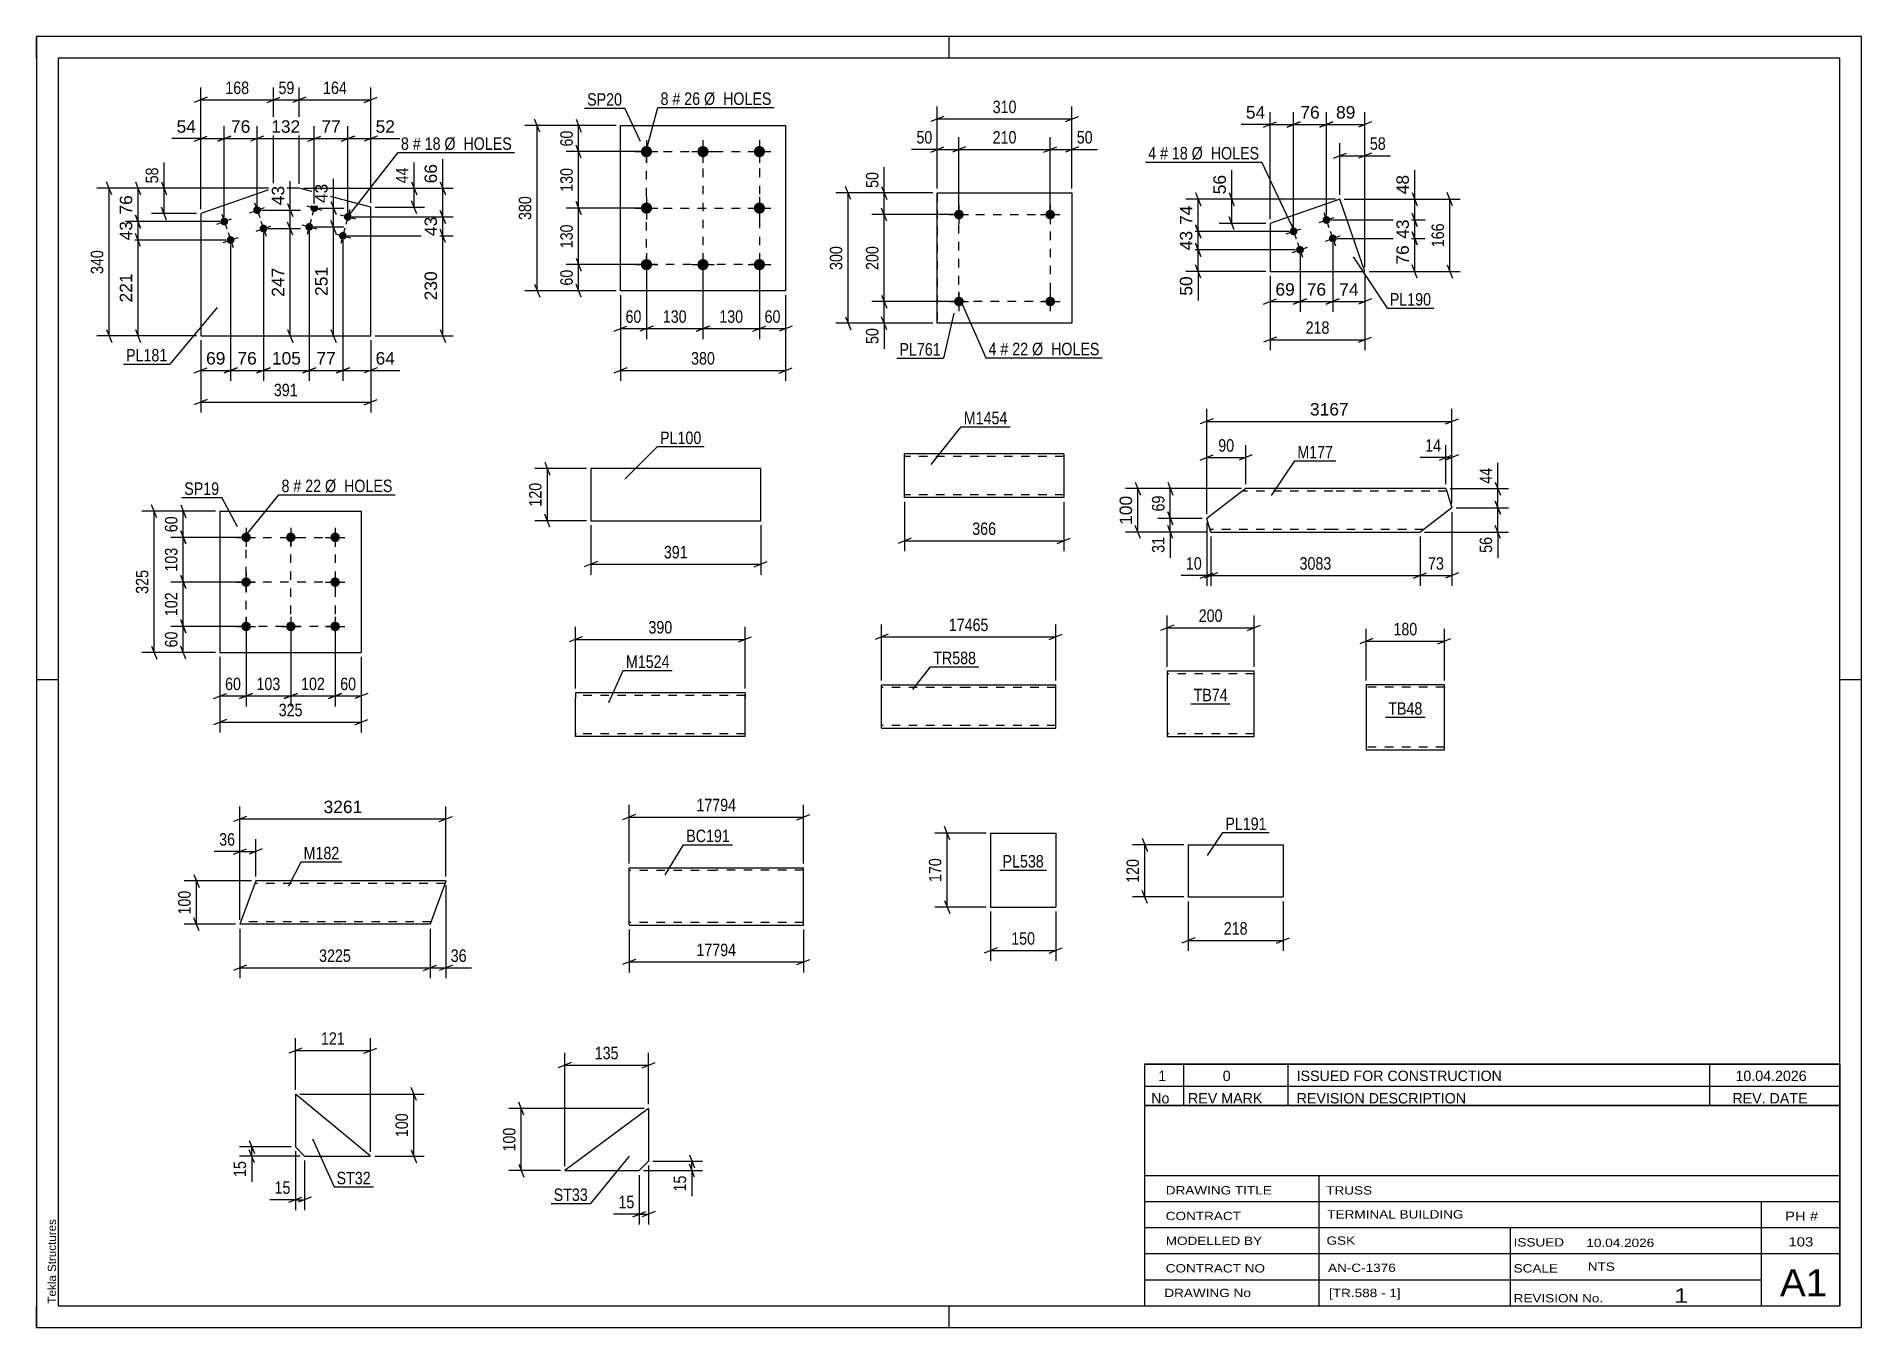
# Model space of a CAD drawing. Header units: millimetres. Extents: x 0 to 420, y 0 to 297.
import ezdxf

# ---------------------------------------------------------------- set-up
doc = ezdxf.new("R2010")
doc.units = ezdxf.units.MM
doc.linetypes.add('DXK_LINE_DOT2', pattern=[3.9198, 1.9599, -1.9599])
doc.styles.add('Arial', font='ARIAL.TTF', dxfattribs={"height": 0.2})
doc.styles.add('Arial Narrow', font='ARIALN.TTF', dxfattribs={"height": 0.2})

# ---------------------------------------------------------------- blocks, each defined once
blk = doc.blocks.new('Unknown-203761115-1115')
at = {"color": 5, "linetype": 'Continuous'}
for p, q in [((420, 297), (0, 297)), ((0, 297), (0, 0)), ((0, 292), (0, 297)), ((210, 292), (210, 297)), ((420, 0), (420, 297)), ((415, 292), (5, 292)), ((5, 292), (5, 5)), ((415, 5), (415, 292)), ((5, 149), (0, 149)), ((420, 149), (415, 149)), ((0, 0), (0, 5)), ((5, 5), (415, 5)), ((210, 0), (210, 5)), ((0, 0), (420, 0))]:
    blk.add_line(p, q, dxfattribs=at)
at = {"color": 174, "linetype": 'Continuous', "style": 'Arial'}
blk.add_text('Tekla Structures', height=1.9102, rotation=90, dxfattribs=at).set_placement((4.5, 5.5))
blk = doc.blocks.new('Bolt-203761115-2460 - 2426')
at = {"linetype": 'Continuous'}
for points in [[(140.38, 271.82, -1), (140.38, 269.22, -1)], [(153.38, 271.82, -1), (153.38, 269.22, -1)], [(166.38, 271.82, -1), (166.38, 269.22, -1)], [(140.38, 258.82, -1), (140.38, 256.22, -1)], [(166.38, 258.82, -1), (166.38, 256.22, -1)], [(140.38, 245.82, -1), (140.38, 243.22, -1)], [(153.38, 245.82, -1), (153.38, 243.22, -1)], [(166.38, 245.82, -1), (166.38, 243.22, -1)]]:
    blk.add_hatch(color=1, dxfattribs=at).paths.add_polyline_path(points)
at = {"color": 1, "linetype": 'Continuous'}
for p, q in [((140.38, 273.12), (140.38, 267.92)), ((153.38, 273.12), (153.38, 267.92)), ((166.38, 273.12), (166.38, 267.92)), ((137.78, 270.52), (142.98, 270.52)), ((150.78, 270.52), (155.98, 270.52)), ((163.78, 270.52), (168.98, 270.52)), ((137.78, 257.52), (142.98, 257.52)), ((140.38, 260.12), (140.38, 254.92)), ((163.78, 257.52), (168.98, 257.52)), ((166.38, 260.12), (166.38, 254.92)), ((137.78, 244.52), (142.98, 244.52)), ((140.38, 247.12), (140.38, 241.92)), ((150.78, 244.52), (155.98, 244.52)), ((153.38, 247.12), (153.38, 241.92)), ((163.78, 244.52), (168.98, 244.52)), ((166.38, 247.12), (166.38, 241.92))]:
    blk.add_line(p, q, dxfattribs=at)
blk = doc.blocks.new('Part-203761115-2475 - 2426')
at = {"color": 2, "linetype": 'Continuous'}
for p, q in [((134.38, 238.52), (134.38, 276.52)), ((134.38, 276.52), (172.38, 276.52)), ((172.38, 276.52), (172.38, 238.52)), ((172.38, 238.52), (134.38, 238.52))]:
    blk.add_line(p, q, dxfattribs=at)
blk = doc.blocks.new('Part-203761115-2182 - 2166')
at = {"color": 2, "linetype": 'Continuous'}
for p, q in [((207.29, 231.03), (207.29, 261.03)), ((207.29, 261.03), (207.29, 261.03)), ((207.29, 261.03), (238.29, 261.03)), ((238.29, 261.03), (238.29, 231.03)), ((207.29, 231.03), (207.29, 231.03)), ((238.29, 231.03), (207.29, 231.03))]:
    blk.add_line(p, q, dxfattribs=at)
at = {"color": 7, "linetype": 'DXK_LINE_DOT2'}
for p, q in [((207.29, 261.03), (207.29, 231.03)), ((238.29, 261.03), (238.29, 261.03)), ((238.29, 261.03), (238.29, 231.03)), ((238.29, 231.03), (238.29, 231.03))]:
    blk.add_line(p, q, dxfattribs=at)
blk = doc.blocks.new('Bolt-203761115-2215 - 2166')
at = {"linetype": 'Continuous'}
for points in [[(213.39, 236.03), (213.36, 235.81), (213.29, 235.59), (213.18, 235.39), (213.02, 235.22), (212.84, 235.08), (212.63, 234.99), (212.4, 234.94), (212.17, 234.94), (211.95, 234.99), (211.74, 235.08), (211.55, 235.22), (211.4, 235.39), (211.28, 235.59), (211.21, 235.81), (211.19, 236.03), (211.21, 236.26), (211.28, 236.48), (211.4, 236.68), (211.55, 236.85), (211.74, 236.99), (211.95, 237.08), (212.17, 237.13), (212.4, 237.13), (212.63, 237.08), (212.84, 236.99), (213.02, 236.85), (213.18, 236.68), (213.29, 236.48), (213.36, 236.26)], [(234.39, 236.03), (234.36, 235.81), (234.29, 235.59), (234.18, 235.39), (234.02, 235.22), (233.84, 235.08), (233.63, 234.99), (233.4, 234.94), (233.17, 234.94), (232.95, 234.99), (232.74, 235.08), (232.55, 235.22), (232.4, 235.39), (232.28, 235.59), (232.21, 235.81), (232.19, 236.03), (232.21, 236.26), (232.28, 236.48), (232.4, 236.68), (232.55, 236.85), (232.74, 236.99), (232.95, 237.08), (233.17, 237.13), (233.4, 237.13), (233.63, 237.08), (233.84, 236.99), (234.02, 236.85), (234.18, 236.68), (234.29, 236.48), (234.36, 236.26)]]:
    blk.add_hatch(color=1, dxfattribs=at).paths.add_polyline_path(points)
at = {"color": 1, "linetype": 'Continuous'}
for p, q in [((210.09, 236.03), (214.49, 236.03)), ((212.29, 238.23), (212.29, 233.83)), ((231.09, 236.03), (235.49, 236.03)), ((233.29, 238.23), (233.29, 233.83))]:
    blk.add_line(p, q, dxfattribs=at)
blk = doc.blocks.new('Bolt-203761115-2220 - 2166')
at = {"linetype": 'Continuous'}
for points in [[(213.39, 256.03), (213.36, 255.81), (213.29, 255.59), (213.18, 255.39), (213.02, 255.22), (212.84, 255.08), (212.63, 254.99), (212.4, 254.94), (212.17, 254.94), (211.95, 254.99), (211.74, 255.08), (211.55, 255.22), (211.4, 255.39), (211.28, 255.59), (211.21, 255.81), (211.19, 256.03), (211.21, 256.26), (211.28, 256.48), (211.4, 256.68), (211.55, 256.85), (211.74, 256.99), (211.95, 257.08), (212.17, 257.13), (212.4, 257.13), (212.63, 257.08), (212.84, 256.99), (213.02, 256.85), (213.18, 256.68), (213.29, 256.48), (213.36, 256.26)], [(234.39, 256.03), (234.36, 255.81), (234.29, 255.59), (234.18, 255.39), (234.02, 255.22), (233.84, 255.08), (233.63, 254.99), (233.4, 254.94), (233.17, 254.94), (232.95, 254.99), (232.74, 255.08), (232.55, 255.22), (232.4, 255.39), (232.28, 255.59), (232.21, 255.81), (232.19, 256.03), (232.21, 256.26), (232.28, 256.48), (232.4, 256.68), (232.55, 256.85), (232.74, 256.99), (232.95, 257.08), (233.17, 257.13), (233.4, 257.13), (233.63, 257.08), (233.84, 256.99), (234.02, 256.85), (234.18, 256.68), (234.29, 256.48), (234.36, 256.26)]]:
    blk.add_hatch(color=1, dxfattribs=at).paths.add_polyline_path(points)
at = {"color": 1, "linetype": 'Continuous'}
for p, q in [((212.29, 258.23), (212.29, 253.83)), ((233.29, 258.23), (233.29, 253.83)), ((210.09, 256.03), (214.49, 256.03)), ((231.09, 256.03), (235.49, 256.03))]:
    blk.add_line(p, q, dxfattribs=at)
blk = doc.blocks.new('Part-203761115-2823 - 2807')
at = {"color": 2, "linetype": 'Continuous'}
for p, q in [((42.23, 187.78), (42.23, 155.28)), ((42.23, 187.78), (74.73, 187.78)), ((74.73, 187.78), (74.73, 155.28)), ((42.23, 155.28), (74.73, 155.28))]:
    blk.add_line(p, q, dxfattribs=at)
blk = doc.blocks.new('Bolt-203761115-2856 - 2807')
at = {"linetype": 'Continuous'}
for points in [[(48.23, 182.88, -1), (48.23, 180.68, -1)], [(58.53, 182.88, -1), (58.53, 180.68, -1)], [(68.73, 182.88, -1), (68.73, 180.68, -1)], [(48.23, 172.58, -1), (48.23, 170.38, -1)], [(68.73, 172.58, -1), (68.73, 170.38, -1)], [(48.23, 162.38, -1), (48.23, 160.18, -1)], [(58.53, 162.38, -1), (58.53, 160.18, -1)], [(68.73, 162.38, -1), (68.73, 160.18, -1)]]:
    blk.add_hatch(color=1, dxfattribs=at).paths.add_polyline_path(points)
at = {"color": 1, "linetype": 'Continuous'}
for p, q in [((46.03, 181.78), (50.43, 181.78)), ((48.23, 183.98), (48.23, 179.58)), ((56.33, 181.78), (60.73, 181.78)), ((58.53, 183.98), (58.53, 179.58)), ((66.53, 181.78), (70.93, 181.78)), ((68.73, 183.98), (68.73, 179.58)), ((48.23, 173.68), (48.23, 169.28)), ((68.73, 173.68), (68.73, 169.28)), ((46.03, 171.48), (50.43, 171.48)), ((66.53, 171.48), (70.93, 171.48)), ((46.03, 161.28), (50.43, 161.28)), ((48.23, 163.48), (48.23, 159.08)), ((56.33, 161.28), (60.73, 161.28)), ((58.53, 163.48), (58.53, 159.08)), ((66.53, 161.28), (70.93, 161.28)), ((68.73, 163.48), (68.73, 159.08))]:
    blk.add_line(p, q, dxfattribs=at)
blk = doc.blocks.new('Part-203761115-2621 - 2607')
at = {"color": 2, "linetype": 'Continuous'}
for p, q in [((280.21, 150.97), (260.21, 150.97)), ((260.21, 150.97), (260.21, 136.06)), ((280.21, 137.17), (280.21, 150.97)), ((260.21, 136.06), (260.21, 135.97)), ((260.21, 135.97), (280.21, 135.97)), ((280.21, 135.97), (280.21, 137.17))]:
    blk.add_line(p, q, dxfattribs=at)
at = {"color": 7, "linetype": 'DXK_LINE_DOT2'}
for p, q in [((280.21, 150.37), (260.21, 150.37)), ((280.21, 150.32), (280.21, 150.37)), ((280.21, 150.37), (280.21, 150.32)), ((280.21, 150.23), (280.21, 150.32)), ((280.21, 150.32), (280.21, 150.23)), ((260.21, 136.57), (260.21, 136.61)), ((280.21, 136.57), (260.21, 136.57)), ((280.21, 136.61), (280.21, 136.94)), ((280.21, 136.57), (280.21, 136.61))]:
    blk.add_line(p, q, dxfattribs=at)
blk = doc.blocks.new('Part-203761115-2969 - 2955')
at = {"color": 2, "linetype": 'Continuous'}
for p, q in [((219.58, 113.72), (219.58, 96.72)), ((219.58, 113.72), (234.58, 113.72)), ((234.58, 113.72), (234.58, 96.72)), ((219.58, 96.72), (234.58, 96.72))]:
    blk.add_line(p, q, dxfattribs=at)
blk = doc.blocks.new('Part-203761115-2790 - 2775')
at = {"color": 2, "linetype": 'Continuous'}
for p, q in [((324.02, 147.88), (306.02, 147.88)), ((306.02, 147.88), (306.02, 132.97)), ((324.02, 134.08), (324.02, 147.88)), ((306.02, 132.97), (306.02, 132.88)), ((306.02, 132.88), (324.02, 132.88)), ((324.02, 132.88), (324.02, 134.08))]:
    blk.add_line(p, q, dxfattribs=at)
at = {"color": 7, "linetype": 'DXK_LINE_DOT2'}
for p, q in [((324.02, 147.28), (306.02, 147.28)), ((324.02, 147.23), (324.02, 147.28)), ((324.02, 147.28), (324.02, 147.23)), ((324.02, 147.14), (324.02, 147.23)), ((324.02, 147.23), (324.02, 147.14)), ((306.02, 133.48), (306.02, 133.52)), ((324.02, 133.48), (306.02, 133.48)), ((324.02, 133.52), (324.02, 133.85)), ((324.02, 133.48), (324.02, 133.52))]:
    blk.add_line(p, q, dxfattribs=at)
blk = doc.blocks.new('Part-203761115-2725 - 2709')
at = {"color": 2, "linetype": 'Continuous'}
for p, q in [((59.57, 53.69), (59.57, 41.54)), ((76.84, 39.4), (59.57, 53.69)), ((59.57, 41.54), (61.71, 39.4)), ((61.71, 39.4), (76.84, 39.4))]:
    blk.add_line(p, q, dxfattribs=at)
blk = doc.blocks.new('Part-203761115-2654 - 2638')
at = {"color": 2, "linetype": 'Continuous'}
for p, q in [((140.85, 50.37), (121.57, 36.08)), ((140.85, 50.37), (140.85, 38.23)), ((140.85, 38.23), (138.71, 36.08)), ((121.57, 36.08), (138.71, 36.08))]:
    blk.add_line(p, q, dxfattribs=at)
blk = doc.blocks.new('Part-203761115-2591 - 2575')
at = {"color": 2, "linetype": 'Continuous'}
for p, q in [((199.78, 190.98), (199.79, 200.98)), ((236.4, 200.97), (199.79, 200.98)), ((236.4, 200.97), (236.4, 190.97)), ((236.4, 190.97), (199.78, 190.98))]:
    blk.add_line(p, q, dxfattribs=at)
at = {"color": 7, "linetype": 'DXK_LINE_DOT2'}
for p, q in [((236.4, 200.37), (199.78, 200.38)), ((199.78, 191.62), (199.78, 191.72)), ((199.78, 191.62), (199.78, 191.72)), ((199.78, 191.58), (199.78, 191.62)), ((199.78, 191.58), (199.78, 191.62)), ((236.4, 191.57), (199.78, 191.58)), ((236.4, 191.57), (236.4, 191.61))]:
    blk.add_line(p, q, dxfattribs=at)
blk = doc.blocks.new('Part-203761115-2405 - 2386')
at = {"color": 2, "linetype": 'Continuous'}
for p, q in [((194.47, 137.96), (194.47, 147.87)), ((194.47, 147.87), (214.47, 147.87)), ((214.57, 147.87), (234.57, 147.87)), ((234.57, 137.87), (234.57, 147.87)), ((194.47, 137.96), (194.47, 137.87)), ((194.47, 137.87), (214.47, 137.87)), ((214.57, 137.87), (234.57, 137.87))]:
    blk.add_line(p, q, dxfattribs=at)
at = {"color": 7, "linetype": 'DXK_LINE_DOT2'}
for p, q in [((214.47, 147.27), (194.47, 147.27)), ((234.57, 147.27), (214.57, 147.27)), ((194.47, 138.47), (194.47, 138.51)), ((214.47, 138.47), (194.47, 138.47)), ((234.57, 138.47), (214.57, 138.47)), ((234.57, 138.47), (234.57, 138.51))]:
    blk.add_line(p, q, dxfattribs=at)
blk = doc.blocks.new('Part-203761115-2112 - 2094')
at = {"color": 2, "linetype": 'Continuous'}
for p, q in [((136.39, 92.66), (136.39, 105.77)), ((136.39, 105.77), (156.39, 105.77)), ((156.49, 105.78), (176.49, 105.78)), ((176.49, 92.58), (176.49, 105.78)), ((136.39, 92.66), (136.39, 92.57)), ((136.39, 92.57), (156.39, 92.57)), ((156.49, 92.58), (176.49, 92.58))]:
    blk.add_line(p, q, dxfattribs=at)
at = {"color": 7, "linetype": 'DXK_LINE_DOT2'}
for p, q in [((156.39, 105.17), (136.39, 105.17)), ((176.49, 105.18), (156.49, 105.18)), ((136.39, 93.17), (136.39, 93.22)), ((156.39, 93.17), (136.39, 93.17)), ((176.49, 93.18), (156.49, 93.18)), ((176.49, 93.18), (176.49, 93.22))]:
    blk.add_line(p, q, dxfattribs=at)
blk = doc.blocks.new('Part-203761115-2035 - 2019')
at = {"color": 2, "linetype": 'Continuous'}
for p, q in [((127.57, 197.59), (127.57, 185.59)), ((166.68, 197.59), (127.57, 197.59)), ((166.68, 185.59), (166.68, 197.59)), ((127.57, 185.59), (166.68, 185.59))]:
    blk.add_line(p, q, dxfattribs=at)
blk = doc.blocks.new('Part-203761115-1995 - 1979')
at = {"color": 2, "linetype": 'Continuous'}
for p, q in [((265.06, 111.04), (265.06, 99.04)), ((265.06, 111.04), (286.89, 111.04)), ((286.89, 111.04), (286.89, 99.04)), ((265.06, 99.04), (286.89, 99.04))]:
    blk.add_line(p, q, dxfattribs=at)
blk = doc.blocks.new('Bolt-203761115-1420 - 1399')
at = {"linetype": 'Continuous'}
for points in [[(64.8, 257.31, -1), (63.06, 257.77, -1)], [(72.53, 255.25, -1), (70.79, 255.72, -1)], [(63.64, 252.96, -1), (61.9, 253.43, -1)], [(71.38, 250.91, -1), (69.64, 251.37, -1)]]:
    blk.add_hatch(color=1, dxfattribs=at).paths.add_polyline_path(points)
at = {"color": 1, "linetype": 'Continuous'}
for p, q in [((62.19, 258.01), (65.67, 257.08)), ((64.39, 259.28), (63.47, 255.8)), ((72.13, 257.23), (71.2, 253.75)), ((61.03, 253.66), (64.51, 252.73)), ((63.24, 254.93), (62.31, 251.45)), ((69.92, 255.95), (73.4, 255.02)), ((70.97, 252.88), (70.04, 249.4)), ((68.77, 251.6), (72.25, 250.67))]:
    blk.add_line(p, q, dxfattribs=at)
blk = doc.blocks.new('Part-203761115-1415 - 1399')
at = {"color": 2, "linetype": 'Continuous'}
for p, q in [((54.57, 262.08), (37.81, 256.27)), ((60.48, 262.08), (54.57, 262.08)), ((76.91, 257.71), (60.48, 262.08)), ((37.81, 256.27), (37.81, 228.13)), ((76.91, 228.13), (76.91, 257.71)), ((37.81, 228.13), (76.91, 228.13))]:
    blk.add_line(p, q, dxfattribs=at)
blk = doc.blocks.new('Bolt-203761115-1425 - 1399')
at = {"linetype": 'Continuous'}
for points in [[(51.62, 257.35, -1), (49.92, 256.76, -1)], [(44.06, 254.73, -1), (42.36, 254.14, -1)], [(53.09, 253.1, -1), (51.39, 252.51, -1)], [(45.53, 250.48, -1), (43.83, 249.89, -1)]]:
    blk.add_hatch(color=1, dxfattribs=at).paths.add_polyline_path(points)
at = {"color": 1, "linetype": 'Continuous'}
for p, q in [((49.07, 256.47), (52.47, 257.65)), ((50.18, 258.76), (51.36, 255.36)), ((41.51, 253.84), (44.91, 255.02)), ((42.62, 256.14), (43.8, 252.73)), ((50.54, 252.21), (53.94, 253.39)), ((51.65, 254.51), (52.83, 251.1)), ((42.98, 249.59), (46.38, 250.77)), ((44.09, 251.88), (45.27, 248.48))]:
    blk.add_line(p, q, dxfattribs=at)
blk = doc.blocks.new('Bolt-203761115-1253 - 1202')
at = {"linetype": 'Continuous'}
for points in [[(290.15, 252.47, -1), (288.45, 251.88, -1)], [(297.71, 255.09, -1), (296.01, 254.5, -1)], [(291.63, 248.22, -1), (289.93, 247.63, -1)], [(299.18, 250.84, -1), (297.48, 250.25, -1)]]:
    blk.add_hatch(color=1, dxfattribs=at).paths.add_polyline_path(points)
at = {"color": 1, "linetype": 'Continuous'}
for p, q in [((296.27, 256.5), (297.45, 253.09)), ((287.6, 251.58), (291, 252.76)), ((288.71, 253.87), (289.89, 250.47)), ((295.16, 254.21), (298.56, 255.39)), ((297.74, 252.24), (298.92, 248.84)), ((289.08, 247.33), (292.48, 248.51)), ((290.19, 249.62), (291.37, 246.22)), ((296.63, 249.95), (300.03, 251.13))]:
    blk.add_line(p, q, dxfattribs=at)
blk = doc.blocks.new('Part-203761115-1220 - 1202')
at = {"color": 2, "linetype": 'Continuous'}
for p, q in [((299.96, 259.58), (283.9, 254.01)), ((305.73, 242.94), (299.96, 259.58)), ((283.9, 254.01), (283.9, 242.94)), ((283.9, 242.94), (305.73, 242.94))]:
    blk.add_line(p, q, dxfattribs=at)
blk = doc.blocks.new('Part-203761115-3012 - 2996')
at = {"color": 2, "linetype": 'Continuous'}
for p, q in [((50.46, 102.75), (46.82, 92.75)), ((70.46, 102.75), (50.46, 102.75)), ((94.2, 102.75), (70.56, 102.75)), ((94.17, 102.66), (90.56, 92.75)), ((94.2, 102.75), (94.17, 102.66)), ((70.46, 92.75), (46.82, 92.75)), ((90.56, 92.75), (70.56, 92.75))]:
    blk.add_line(p, q, dxfattribs=at)
at = {"color": 7, "linetype": 'DXK_LINE_DOT2'}
for p, q in [((70.46, 102.15), (50.25, 102.15)), ((93.98, 102.15), (70.56, 102.15)), ((47.04, 93.35), (47.06, 93.4)), ((70.46, 93.35), (47.04, 93.35)), ((90.78, 93.35), (70.56, 93.35)), ((90.78, 93.35), (90.8, 93.4))]:
    blk.add_line(p, q, dxfattribs=at)
blk = doc.blocks.new('Part-203761115-3540 - 3524')
at = {"color": 2, "linetype": 'Continuous'}
for p, q in [((276.72, 191.79), (269.3, 186.13)), ((278.3, 192.99), (276.72, 191.79)), ((298.3, 192.99), (278.3, 192.99)), ((324.37, 192.99), (298.4, 192.99)), ((324.37, 192.99), (324.39, 192.9)), ((324.39, 192.9), (325.74, 188.59)), ((269.91, 184.19), (269.3, 186.13)), ((325.74, 188.59), (318.4, 182.99)), ((270.25, 183.08), (269.91, 184.19)), ((270.28, 182.99), (270.25, 183.08)), ((270.28, 182.99), (298.3, 182.99)), ((298.4, 182.99), (318.4, 182.99))]:
    blk.add_line(p, q, dxfattribs=at)
at = {"color": 7, "linetype": 'DXK_LINE_DOT2'}
for p, q in [((278.3, 192.99), (277.32, 192.25)), ((298.3, 192.39), (277.51, 192.39)), ((324.55, 192.39), (298.4, 192.39)), ((269.91, 184.19), (270.17, 183.34)), ((298.3, 183.59), (270.09, 183.59)), ((319.18, 183.59), (298.4, 183.59))]:
    blk.add_line(p, q, dxfattribs=at)
blk = doc.blocks.new('Part-203761115-8720 - 8714')
at = {"color": 2, "linetype": 'Continuous'}
for p, q in [((124.08, 145.99), (124.08, 144.79)), ((163.08, 145.99), (124.08, 145.99)), ((124.08, 136.73), (124.08, 144.79)), ((163.08, 145.99), (163.08, 145.9)), ((163.08, 145.9), (163.08, 144.79)), ((163.08, 135.99), (163.08, 144.79)), ((124.08, 136.08), (124.08, 136.73)), ((124.08, 135.99), (124.08, 136.08)), ((163.08, 135.99), (124.08, 135.99))]:
    blk.add_line(p, q, dxfattribs=at)
at = {"color": 7, "linetype": 'DXK_LINE_DOT2'}
for p, q in [((163.08, 145.39), (124.08, 145.39)), ((163.08, 145.99), (163.08, 145.99)), ((163.08, 144.79), (163.08, 145.64)), ((124.08, 136.73), (124.08, 136.34)), ((124.08, 136.59), (124.08, 136.63)), ((163.08, 136.59), (124.08, 136.59)), ((124.08, 135.99), (124.08, 135.99)), ((163.08, 136.59), (163.08, 136.63))]:
    blk.add_line(p, q, dxfattribs=at)
blk = doc.blocks.new('Rectangle-203761115-2562 - 2426')
at = {"color": 1, "linetype": 'DXK_LINE_DOT2'}
blk.add_lwpolyline([(140.38, 270.52), (166.38, 270.52), (166.38, 244.52), (140.38, 244.52), (140.38, 270.52)], close=True, dxfattribs=at)
blk = doc.blocks.new('Rectangle-203761115-2329 - 2166')
at = {"color": 1, "linetype": 'DXK_LINE_DOT2'}
blk.add_lwpolyline([(212.29, 256.03), (233.29, 256.03), (233.29, 236.03), (212.29, 236.03), (212.29, 256.03)], close=True, dxfattribs=at)
blk = doc.blocks.new('Rectangle-203761115-2942 - 2807')
at = {"color": 1, "linetype": 'DXK_LINE_DOT2'}
blk.add_lwpolyline([(48.23, 181.78), (68.73, 181.78), (68.73, 161.28), (48.23, 161.28), (48.23, 181.78)], close=True, dxfattribs=at)
blk = doc.blocks.new('Line-203761115-2548 - 2426')
at = {"color": 1, "linetype": 'DXK_LINE_DOT2'}
blk.add_line((153.38, 270.52), (153.38, 244.52), dxfattribs=at)
blk = doc.blocks.new('Line-203761115-2929 - 2807')
at = {"color": 1, "linetype": 'DXK_LINE_DOT2'}
blk.add_line((58.48, 181.78), (58.48, 161.28), dxfattribs=at)
blk = doc.blocks.new('Line-203761115-2555 - 2426')
at = {"color": 1, "linetype": 'DXK_LINE_DOT2'}
blk.add_line((140.38, 257.52), (166.38, 257.52), dxfattribs=at)
blk = doc.blocks.new('Line-203761115-2936 - 2807')
at = {"color": 1, "linetype": 'DXK_LINE_DOT2'}
blk.add_line((48.23, 171.53), (70.92, 171.53), dxfattribs=at)
blk = doc.blocks.new('StraightDimension-203761115-2491 - 2426')
at = {"color": 7, "linetype": 'Continuous'}
for p, q in [((139.38, 244.52), (121.91, 244.52)), ((124.16, 246.02), (125.36, 243.02)), ((124.76, 238.52), (124.76, 244.52)), ((125.36, 237.02), (124.16, 240.02)), ((133.38, 238.52), (121.91, 238.52))]:
    blk.add_line(p, q, dxfattribs=at)
at = {"color": 0}
blk.add_wipeout([(124.01, 243.95), (119.81, 243.95), (119.81, 239.09), (124.01, 239.09)], dxfattribs=at)
at = {"color": 3, "style": 'Arial Narrow'}
blk.add_text('60', height=2.863, rotation=90.0002, dxfattribs=at).set_placement((123.41, 239.69))
blk = doc.blocks.new('StraightDimension-203761115-2477 - 2426')
at = {"color": 7, "linetype": 'Continuous'}
for p, q in [((139.38, 257.52), (121.91, 257.52)), ((125.36, 256.02), (124.16, 259.02)), ((124.76, 244.52), (124.76, 257.52)), ((139.38, 244.52), (121.91, 244.52)), ((124.16, 246.02), (125.36, 243.02))]:
    blk.add_line(p, q, dxfattribs=at)
at = {"color": 0}
blk.add_wipeout([(124.01, 254.36), (119.81, 254.36), (119.81, 247.68), (124.01, 247.68)], dxfattribs=at)
at = {"color": 3, "style": 'Arial Narrow'}
blk.add_text('130', height=2.863, rotation=90.0002, dxfattribs=at).set_placement((123.41, 248.28))
blk = doc.blocks.new('StraightDimension-203761115-2479 - 2426')
at = {"color": 7, "linetype": 'Continuous'}
for p, q in [((139.38, 270.52), (121.91, 270.52)), ((125.36, 269.02), (124.16, 272.02)), ((124.76, 257.52), (124.76, 270.52)), ((139.38, 257.52), (121.91, 257.52)), ((124.16, 259.02), (125.36, 256.02))]:
    blk.add_line(p, q, dxfattribs=at)
at = {"color": 0}
blk.add_wipeout([(124.01, 267.36), (119.81, 267.36), (119.81, 260.68), (124.01, 260.68)], dxfattribs=at)
at = {"color": 3, "style": 'Arial Narrow'}
blk.add_text('130', height=2.863, rotation=90.0002, dxfattribs=at).set_placement((123.41, 261.28))
blk = doc.blocks.new('StraightDimension-203761115-2481 - 2426')
at = {"color": 7, "linetype": 'Continuous'}
for p, q in [((124.16, 278.02), (125.36, 275.02)), ((133.38, 276.52), (121.91, 276.52)), ((124.76, 270.52), (124.76, 276.52)), ((139.38, 270.52), (121.91, 270.52)), ((125.36, 269.02), (124.16, 272.02))]:
    blk.add_line(p, q, dxfattribs=at)
at = {"color": 0}
blk.add_wipeout([(124.01, 275.95), (119.81, 275.95), (119.81, 271.09), (124.01, 271.09)], dxfattribs=at)
at = {"color": 3, "style": 'Arial Narrow'}
blk.add_text('60', height=2.863, rotation=90.0002, dxfattribs=at).set_placement((123.41, 271.69))
blk = doc.blocks.new('StraightDimension-203761115-2502 - 2426')
at = {"color": 7, "linetype": 'Continuous'}
for p, q in [((115.81, 275.02), (114.61, 278.02)), ((133.38, 276.52), (112.36, 276.52)), ((115.21, 238.52), (115.21, 276.52)), ((114.61, 240.02), (115.81, 237.02)), ((133.38, 238.52), (112.36, 238.52))]:
    blk.add_line(p, q, dxfattribs=at)
at = {"color": 0}
blk.add_wipeout([(114.46, 260.86), (110.26, 260.86), (110.26, 254.18), (114.46, 254.18)], dxfattribs=at)
at = {"color": 3, "style": 'Arial Narrow'}
blk.add_text('380', height=2.863, rotation=90.0002, dxfattribs=at).set_placement((113.86, 254.78))
blk = doc.blocks.new('StraightDimension-203761115-2513 - 2426')
at = {"color": 7, "linetype": 'Continuous'}
for p, q in [((140.38, 243.52), (140.38, 227.39)), ((153.38, 243.52), (153.38, 227.39)), ((141.88, 230.39), (138.88, 229.19)), ((140.38, 229.79), (153.38, 229.79)), ((151.88, 229.19), (154.88, 230.39))]:
    blk.add_line(p, q, dxfattribs=at)
at = {"color": 0}
blk.add_wipeout([(150.23, 230.54), (150.23, 234.74), (143.54, 234.74), (143.54, 230.54)], dxfattribs=at)
at = {"color": 3, "style": 'Arial Narrow'}
blk.add_text('130', height=2.863, dxfattribs=at).set_placement((144.14, 231.14))
blk = doc.blocks.new('StraightDimension-203761115-2515 - 2426')
at = {"color": 7, "linetype": 'Continuous'}
for p, q in [((153.38, 243.52), (153.38, 227.39)), ((166.38, 243.52), (166.38, 227.39)), ((154.88, 230.39), (151.88, 229.19)), ((153.38, 229.79), (166.38, 229.79)), ((164.88, 229.19), (167.88, 230.39))]:
    blk.add_line(p, q, dxfattribs=at)
at = {"color": 0}
blk.add_wipeout([(163.23, 230.54), (163.23, 234.74), (156.54, 234.74), (156.54, 230.54)], dxfattribs=at)
at = {"color": 3, "style": 'Arial Narrow'}
blk.add_text('130', height=2.863, dxfattribs=at).set_placement((157.14, 231.14))
blk = doc.blocks.new('StraightDimension-203761115-2517 - 2426')
at = {"color": 7, "linetype": 'Continuous'}
for p, q in [((140.38, 243.52), (140.38, 227.39)), ((134.38, 237.52), (134.38, 227.39)), ((132.88, 229.19), (135.88, 230.39)), ((134.38, 229.79), (140.38, 229.79)), ((141.88, 230.39), (138.88, 229.19))]:
    blk.add_line(p, q, dxfattribs=at)
at = {"color": 0}
blk.add_wipeout([(139.81, 230.54), (139.81, 234.74), (134.96, 234.74), (134.96, 230.54)], dxfattribs=at)
at = {"color": 3, "style": 'Arial Narrow'}
blk.add_text('60', height=2.863, dxfattribs=at).set_placement((135.56, 231.14))
blk = doc.blocks.new('StraightDimension-203761115-2527 - 2426')
at = {"color": 7, "linetype": 'Continuous'}
for p, q in [((166.38, 243.52), (166.38, 227.39)), ((172.38, 237.52), (172.38, 227.39)), ((164.88, 229.19), (167.88, 230.39)), ((166.38, 229.79), (172.38, 229.79)), ((173.88, 230.39), (170.88, 229.19))]:
    blk.add_line(p, q, dxfattribs=at)
at = {"color": 0}
blk.add_wipeout([(171.81, 230.54), (171.81, 234.74), (166.96, 234.74), (166.96, 230.54)], dxfattribs=at)
at = {"color": 3, "style": 'Arial Narrow'}
blk.add_text('60', height=2.863, dxfattribs=at).set_placement((167.56, 231.14))
blk = doc.blocks.new('StraightDimension-203761115-2538 - 2426')
at = {"color": 7, "linetype": 'Continuous'}
for p, q in [((134.38, 237.52), (134.38, 217.78)), ((172.38, 237.52), (172.38, 217.78)), ((135.88, 220.78), (132.88, 219.58)), ((134.38, 220.18), (172.38, 220.18)), ((170.88, 219.58), (173.88, 220.78))]:
    blk.add_line(p, q, dxfattribs=at)
at = {"color": 0}
blk.add_wipeout([(156.73, 220.93), (156.73, 225.13), (150.04, 225.13), (150.04, 220.93)], dxfattribs=at)
at = {"color": 3, "style": 'Arial Narrow'}
blk.add_text('380', height=2.863, dxfattribs=at).set_placement((150.64, 221.53))
blk = doc.blocks.new('StraightDimension-203761115-2222 - 2166')
at = {"color": 7, "linetype": 'Continuous'}
for p, q in [((208.79, 278.63), (205.79, 277.43)), ((207.29, 262.03), (207.29, 280.88)), ((207.29, 278.03), (238.29, 278.03)), ((236.79, 277.43), (239.79, 278.63)), ((238.29, 262.03), (238.29, 280.88))]:
    blk.add_line(p, q, dxfattribs=at)
at = {"color": 0}
blk.add_wipeout([(226.13, 278.78), (226.13, 282.98), (219.45, 282.98), (219.45, 278.78)], dxfattribs=at)
at = {"color": 3, "style": 'Arial Narrow'}
blk.add_text('310', height=2.863, dxfattribs=at).set_placement((220.05, 279.38))
blk = doc.blocks.new('StraightDimension-203761115-2246 - 2166')
at = {"color": 7, "linetype": 'Continuous'}
for p, q in [((212.29, 257.03), (212.29, 273.88)), ((233.29, 257.03), (233.29, 273.88)), ((213.79, 271.63), (210.79, 270.43)), ((212.29, 271.03), (233.29, 271.03)), ((231.79, 270.43), (234.79, 271.63))]:
    blk.add_line(p, q, dxfattribs=at)
at = {"color": 0}
blk.add_wipeout([(226.13, 271.78), (226.13, 275.98), (219.45, 275.98), (219.45, 271.78)], dxfattribs=at)
at = {"color": 3, "style": 'Arial Narrow'}
blk.add_text('210', height=2.863, dxfattribs=at).set_placement((220.05, 272.38))
blk = doc.blocks.new('StraightDimension-203761115-2233 - 2166')
at = {"color": 7, "linetype": 'Continuous'}
for p, q in [((207.29, 262.03), (207.29, 273.88)), ((212.29, 257.03), (212.29, 273.88)), ((205.79, 270.43), (208.79, 271.63)), ((207.29, 271.03), (212.29, 271.03)), ((213.79, 271.63), (210.79, 270.43))]:
    blk.add_line(p, q, dxfattribs=at)
at = {"color": 0}
blk.add_wipeout([(206.76, 271.78), (206.76, 275.98), (201.91, 275.98), (201.91, 271.78)], dxfattribs=at)
at = {"color": 7, "linetype": 'Continuous'}
blk.add_line((207.29, 271.03), (201.38, 271.03), dxfattribs=at)
blk.add_line((207.29, 271.03), (201.38, 271.03), dxfattribs=at)
at = {"color": 3, "style": 'Arial Narrow'}
blk.add_text('50', height=2.863, dxfattribs=at).set_placement((202.51, 272.38))
blk = doc.blocks.new('StraightDimension-203761115-2262 - 2166')
at = {"color": 7, "linetype": 'Continuous'}
for p, q in [((233.29, 257.03), (233.29, 273.88)), ((238.29, 262.03), (238.29, 273.88)), ((231.79, 270.43), (234.79, 271.63)), ((233.29, 271.03), (238.29, 271.03)), ((239.79, 271.63), (236.79, 270.43))]:
    blk.add_line(p, q, dxfattribs=at)
at = {"color": 0}
blk.add_wipeout([(243.67, 271.78), (243.67, 275.98), (238.81, 275.98), (238.81, 271.78)], dxfattribs=at)
at = {"color": 7, "linetype": 'Continuous'}
blk.add_line((238.29, 271.03), (244.2, 271.03), dxfattribs=at)
blk.add_line((238.29, 271.03), (244.2, 271.03), dxfattribs=at)
at = {"color": 3, "style": 'Arial Narrow'}
blk.add_text('50', height=2.863, dxfattribs=at).set_placement((239.41, 272.38))
blk = doc.blocks.new('StraightDimension-203761115-2276 - 2166')
at = {"color": 7, "linetype": 'Continuous'}
for p, q in [((206.29, 261.03), (183.94, 261.03)), ((187.39, 259.53), (186.19, 262.53)), ((186.79, 231.03), (186.79, 261.03)), ((206.29, 231.03), (183.94, 231.03)), ((186.19, 232.53), (187.39, 229.53))]:
    blk.add_line(p, q, dxfattribs=at)
at = {"color": 0}
blk.add_wipeout([(186.04, 249.37), (181.84, 249.37), (181.84, 242.69), (186.04, 242.69)], dxfattribs=at)
at = {"color": 3, "style": 'Arial Narrow'}
blk.add_text('300', height=2.863, rotation=90.0002, dxfattribs=at).set_placement((185.44, 243.29))
blk = doc.blocks.new('StraightDimension-203761115-2287 - 2166')
at = {"color": 7, "linetype": 'Continuous'}
for p, q in [((206.29, 261.03), (192.25, 261.03)), ((194.5, 262.53), (195.7, 259.53)), ((195.1, 256.03), (195.1, 261.03)), ((195.7, 254.53), (194.5, 257.53)), ((211.29, 256.03), (192.25, 256.03))]:
    blk.add_line(p, q, dxfattribs=at)
at = {"color": 0}
blk.add_wipeout([(194.35, 266.41), (190.15, 266.41), (190.15, 261.56), (194.35, 261.56)], dxfattribs=at)
at = {"color": 7, "linetype": 'Continuous'}
blk.add_line((195.1, 261.03), (195.1, 266.94), dxfattribs=at)
blk.add_line((195.1, 261.03), (195.1, 266.94), dxfattribs=at)
at = {"color": 3, "style": 'Arial Narrow'}
blk.add_text('50', height=2.863, rotation=90.0002, dxfattribs=at).set_placement((193.75, 262.16))
blk = doc.blocks.new('StraightDimension-203761115-2300 - 2166')
at = {"color": 7, "linetype": 'Continuous'}
for p, q in [((195.7, 254.53), (194.5, 257.53)), ((211.29, 256.03), (192.25, 256.03)), ((195.1, 236.03), (195.1, 256.03)), ((211.29, 236.03), (192.25, 236.03)), ((194.5, 237.53), (195.7, 234.53))]:
    blk.add_line(p, q, dxfattribs=at)
at = {"color": 0}
blk.add_wipeout([(194.35, 249.38), (190.15, 249.38), (190.15, 242.69), (194.35, 242.69)], dxfattribs=at)
at = {"color": 3, "style": 'Arial Narrow'}
blk.add_text('200', height=2.863, rotation=90.0002, dxfattribs=at).set_placement((193.75, 243.29))
blk = doc.blocks.new('StraightDimension-203761115-2316 - 2166')
at = {"color": 7, "linetype": 'Continuous'}
for p, q in [((211.29, 236.03), (192.25, 236.03)), ((194.5, 237.53), (195.7, 234.53)), ((195.1, 231.03), (195.1, 236.03)), ((206.29, 231.03), (192.25, 231.03)), ((195.7, 229.53), (194.5, 232.53))]:
    blk.add_line(p, q, dxfattribs=at)
at = {"color": 0}
blk.add_wipeout([(194.35, 230.51), (190.15, 230.51), (190.15, 225.65), (194.35, 225.65)], dxfattribs=at)
at = {"color": 7, "linetype": 'Continuous'}
blk.add_line((195.1, 231.03), (195.1, 225.13), dxfattribs=at)
blk.add_line((195.1, 231.03), (195.1, 225.13), dxfattribs=at)
at = {"color": 3, "style": 'Arial Narrow'}
blk.add_text('50', height=2.863, rotation=90.0002, dxfattribs=at).set_placement((193.75, 226.25))
blk = doc.blocks.new('StraightDimension-203761115-2883 - 2807')
at = {"color": 7, "linetype": 'Continuous'}
for p, q in [((68.73, 160.28), (68.73, 142.88)), ((74.73, 154.28), (74.73, 142.88)), ((67.23, 144.68), (70.23, 145.88)), ((68.73, 145.28), (74.73, 145.28)), ((76.23, 145.88), (73.23, 144.68))]:
    blk.add_line(p, q, dxfattribs=at)
at = {"color": 0}
blk.add_wipeout([(74.16, 146.03), (74.16, 150.23), (69.3, 150.23), (69.3, 146.03)], dxfattribs=at)
at = {"color": 3, "style": 'Arial Narrow'}
blk.add_text('60', height=2.863, dxfattribs=at).set_placement((69.9, 146.63))
blk = doc.blocks.new('StraightDimension-203761115-2858 - 2807')
at = {"color": 7, "linetype": 'Continuous'}
for p, q in [((42.23, 154.28), (42.23, 136.88)), ((74.73, 154.28), (74.73, 136.88)), ((43.73, 139.88), (40.73, 138.68)), ((42.23, 139.28), (74.73, 139.28)), ((73.23, 138.68), (76.23, 139.88))]:
    blk.add_line(p, q, dxfattribs=at)
at = {"color": 0}
blk.add_wipeout([(61.82, 140.03), (61.82, 144.23), (55.14, 144.23), (55.14, 140.03)], dxfattribs=at)
at = {"color": 3, "style": 'Arial Narrow'}
blk.add_text('325', height=2.863, dxfattribs=at).set_placement((55.74, 140.63))
blk = doc.blocks.new('StraightDimension-203761115-2869 - 2807')
at = {"color": 7, "linetype": 'Continuous'}
for p, q in [((48.23, 160.28), (48.23, 142.88)), ((58.53, 160.28), (58.53, 142.88)), ((46.73, 144.68), (49.73, 145.88)), ((48.23, 145.28), (58.53, 145.28)), ((60.03, 145.88), (57.03, 144.68))]:
    blk.add_line(p, q, dxfattribs=at)
at = {"color": 0}
blk.add_wipeout([(56.72, 146.03), (56.72, 150.23), (50.04, 150.23), (50.04, 146.03)], dxfattribs=at)
at = {"color": 3, "style": 'Arial Narrow'}
blk.add_text('103', height=2.863, dxfattribs=at).set_placement((50.64, 146.63))
blk = doc.blocks.new('StraightDimension-203761115-2871 - 2807')
at = {"color": 7, "linetype": 'Continuous'}
for p, q in [((58.53, 160.28), (58.53, 142.88)), ((68.73, 160.28), (68.73, 142.88)), ((57.03, 144.68), (60.03, 145.88)), ((58.53, 145.28), (68.73, 145.28)), ((70.23, 145.88), (67.23, 144.68))]:
    blk.add_line(p, q, dxfattribs=at)
at = {"color": 0}
blk.add_wipeout([(66.97, 146.03), (66.97, 150.23), (60.29, 150.23), (60.29, 146.03)], dxfattribs=at)
at = {"color": 3, "style": 'Arial Narrow'}
blk.add_text('102', height=2.863, dxfattribs=at).set_placement((60.89, 146.63))
blk = doc.blocks.new('StraightDimension-203761115-2873 - 2807')
at = {"color": 7, "linetype": 'Continuous'}
for p, q in [((48.23, 160.28), (48.23, 142.88)), ((42.23, 154.28), (42.23, 142.88)), ((40.73, 144.68), (43.73, 145.88)), ((42.23, 145.28), (48.23, 145.28)), ((49.73, 145.88), (46.73, 144.68))]:
    blk.add_line(p, q, dxfattribs=at)
at = {"color": 0}
blk.add_wipeout([(47.66, 146.03), (47.66, 150.23), (42.8, 150.23), (42.8, 146.03)], dxfattribs=at)
at = {"color": 3, "style": 'Arial Narrow'}
blk.add_text('60', height=2.863, dxfattribs=at).set_placement((43.4, 146.63))
blk = doc.blocks.new('StraightDimension-203761115-2894 - 2807')
at = {"color": 7, "linetype": 'Continuous'}
for p, q in [((27.69, 186.28), (26.49, 189.28)), ((41.23, 187.78), (24.24, 187.78)), ((27.09, 155.28), (27.09, 187.78)), ((26.49, 156.78), (27.69, 153.78)), ((41.23, 155.28), (24.24, 155.28))]:
    blk.add_line(p, q, dxfattribs=at)
at = {"color": 0}
blk.add_wipeout([(26.34, 174.87), (22.14, 174.87), (22.14, 168.19), (26.34, 168.19)], dxfattribs=at)
at = {"color": 3, "style": 'Arial Narrow'}
blk.add_text('325', height=2.863, rotation=90.0002, dxfattribs=at).set_placement((25.74, 168.79))
blk = doc.blocks.new('StraightDimension-203761115-2905 - 2807')
at = {"color": 7, "linetype": 'Continuous'}
for p, q in [((33.18, 189.28), (34.38, 186.28)), ((41.23, 187.78), (30.93, 187.78)), ((33.78, 181.78), (33.78, 187.78)), ((47.23, 181.78), (30.93, 181.78)), ((34.38, 180.28), (33.18, 183.28))]:
    blk.add_line(p, q, dxfattribs=at)
at = {"color": 0}
blk.add_wipeout([(33.03, 187.21), (28.83, 187.21), (28.83, 182.35), (33.03, 182.35)], dxfattribs=at)
at = {"color": 3, "style": 'Arial Narrow'}
blk.add_text('60', height=2.863, rotation=90.0002, dxfattribs=at).set_placement((32.43, 182.95))
blk = doc.blocks.new('StraightDimension-203761115-2915 - 2807')
at = {"color": 7, "linetype": 'Continuous'}
for p, q in [((47.23, 161.28), (30.93, 161.28)), ((33.18, 162.78), (34.38, 159.78)), ((33.78, 155.28), (33.78, 161.28)), ((34.38, 153.78), (33.18, 156.78)), ((41.23, 155.28), (30.93, 155.28))]:
    blk.add_line(p, q, dxfattribs=at)
at = {"color": 0}
blk.add_wipeout([(33.03, 160.71), (28.83, 160.71), (28.83, 155.85), (33.03, 155.85)], dxfattribs=at)
at = {"color": 3, "style": 'Arial Narrow'}
blk.add_text('60', height=2.863, rotation=90.0002, dxfattribs=at).set_placement((32.43, 156.45))
blk = doc.blocks.new('StraightDimension-203761115-2925 - 2807')
at = {"color": 7, "linetype": 'Continuous'}
for p, q in [((47.23, 181.78), (30.93, 181.78)), ((33.18, 183.28), (34.38, 180.28)), ((33.78, 171.48), (33.78, 181.78)), ((34.38, 169.98), (33.18, 172.98)), ((47.23, 171.48), (30.93, 171.48))]:
    blk.add_line(p, q, dxfattribs=at)
at = {"color": 0}
blk.add_wipeout([(33.03, 179.97), (28.83, 179.97), (28.83, 173.29), (33.03, 173.29)], dxfattribs=at)
at = {"color": 3, "style": 'Arial Narrow'}
blk.add_text('103', height=2.863, rotation=90.0002, dxfattribs=at).set_placement((32.43, 173.89))
blk = doc.blocks.new('StraightDimension-203761115-2927 - 2807')
at = {"color": 7, "linetype": 'Continuous'}
for p, q in [((33.18, 172.98), (34.38, 169.98)), ((47.23, 171.48), (30.93, 171.48)), ((33.78, 161.28), (33.78, 171.48)), ((47.23, 161.28), (30.93, 161.28)), ((34.38, 159.78), (33.18, 162.78))]:
    blk.add_line(p, q, dxfattribs=at)
at = {"color": 0}
blk.add_wipeout([(33.03, 169.72), (28.83, 169.72), (28.83, 163.04), (33.03, 163.04)], dxfattribs=at)
at = {"color": 3, "style": 'Arial Narrow'}
blk.add_text('102', height=2.863, rotation=90.0002, dxfattribs=at).set_placement((32.43, 163.64))
blk = doc.blocks.new('StraightDimension-203761115-2624 - 2607')
at = {"color": 7, "linetype": 'Continuous'}
for p, q in [((260.21, 151.97), (260.21, 163.82)), ((280.21, 151.97), (280.21, 163.82)), ((261.71, 161.57), (258.71, 160.37)), ((260.21, 160.97), (280.21, 160.97)), ((278.71, 160.37), (281.71, 161.57))]:
    blk.add_line(p, q, dxfattribs=at)
at = {"color": 0}
blk.add_wipeout([(273.56, 161.72), (273.56, 165.92), (266.87, 165.92), (266.87, 161.72)], dxfattribs=at)
at = {"color": 3, "style": 'Arial Narrow'}
blk.add_text('200', height=2.863, dxfattribs=at).set_placement((267.47, 162.32))
blk = doc.blocks.new('StraightDimension-203761115-2971 - 2955')
at = {"color": 7, "linetype": 'Continuous'}
for p, q in [((218.58, 113.72), (206.73, 113.72)), ((210.18, 112.22), (208.98, 115.22)), ((209.58, 96.72), (209.58, 113.72)), ((218.58, 96.72), (206.73, 96.72)), ((208.98, 98.22), (210.18, 95.22))]:
    blk.add_line(p, q, dxfattribs=at)
at = {"color": 0}
blk.add_wipeout([(208.83, 108.56), (204.63, 108.56), (204.63, 101.88), (208.83, 101.88)], dxfattribs=at)
at = {"color": 3, "style": 'Arial Narrow'}
blk.add_text('170', height=2.863, rotation=90.0002, dxfattribs=at).set_placement((208.23, 102.48))
blk = doc.blocks.new('StraightDimension-203761115-2982 - 2955')
at = {"color": 7, "linetype": 'Continuous'}
for p, q in [((219.58, 95.72), (219.58, 84.32)), ((234.58, 95.72), (234.58, 84.32)), ((221.08, 87.32), (218.08, 86.12)), ((219.58, 86.72), (234.58, 86.72)), ((233.08, 86.12), (236.08, 87.32))]:
    blk.add_line(p, q, dxfattribs=at)
at = {"color": 0}
blk.add_wipeout([(230.42, 87.47), (230.42, 91.67), (223.73, 91.67), (223.73, 87.47)], dxfattribs=at)
at = {"color": 3, "style": 'Arial Narrow'}
blk.add_text('150', height=2.863, dxfattribs=at).set_placement((224.33, 88.07))
blk = doc.blocks.new('StraightDimension-203761115-2792 - 2775')
at = {"color": 7, "linetype": 'Continuous'}
for p, q in [((306.02, 148.88), (306.02, 160.73)), ((324.02, 148.88), (324.02, 160.73)), ((307.52, 158.48), (304.52, 157.28)), ((306.02, 157.88), (324.02, 157.88)), ((322.52, 157.28), (325.52, 158.48))]:
    blk.add_line(p, q, dxfattribs=at)
at = {"color": 0}
blk.add_wipeout([(318.36, 158.63), (318.36, 162.83), (311.68, 162.83), (311.68, 158.63)], dxfattribs=at)
at = {"color": 3, "style": 'Arial Narrow'}
blk.add_text('180', height=2.863, dxfattribs=at).set_placement((312.28, 159.23))
blk = doc.blocks.new('StraightDimension-203761115-2749 - 2709')
at = {"color": 7, "linetype": 'Continuous'}
for p, q in [((48.97, 43.04), (50.17, 40.04)), ((58.57, 41.54), (46.72, 41.54)), ((60.71, 39.4), (46.72, 39.4)), ((50.17, 37.9), (48.97, 40.9)), ((49.57, 39.4), (49.57, 41.54))]:
    blk.add_line(p, q, dxfattribs=at)
at = {"color": 0}
blk.add_wipeout([(48.82, 38.88), (44.62, 38.88), (44.62, 34.02), (48.82, 34.02)], dxfattribs=at)
at = {"color": 7, "linetype": 'Continuous'}
blk.add_line((49.57, 39.4), (49.57, 33.5), dxfattribs=at)
blk.add_line((49.57, 39.4), (49.57, 33.5), dxfattribs=at)
at = {"color": 3, "style": 'Arial Narrow'}
blk.add_text('15', height=2.863, rotation=90.0002, dxfattribs=at).set_placement((48.22, 34.62))
blk = doc.blocks.new('StraightDimension-203761115-2727 - 2709')
at = {"color": 7, "linetype": 'Continuous'}
for p, q in [((59.57, 40.54), (59.57, 27)), ((61.71, 38.4), (61.71, 27)), ((58.07, 28.8), (61.07, 30)), ((59.57, 29.4), (61.71, 29.4)), ((63.21, 30), (60.21, 28.8))]:
    blk.add_line(p, q, dxfattribs=at)
at = {"color": 0}
blk.add_wipeout([(59.05, 30.15), (59.05, 34.35), (54.19, 34.35), (54.19, 30.15)], dxfattribs=at)
at = {"color": 7, "linetype": 'Continuous'}
blk.add_line((59.57, 29.4), (53.67, 29.4), dxfattribs=at)
blk.add_line((59.57, 29.4), (53.67, 29.4), dxfattribs=at)
at = {"color": 3, "style": 'Arial Narrow'}
blk.add_text('15', height=2.863, dxfattribs=at).set_placement((54.79, 30.75))
blk = doc.blocks.new('StraightDimension-203761115-2739 - 2709')
at = {"color": 7, "linetype": 'Continuous'}
for p, q in [((61.07, 64.29), (58.07, 63.09)), ((59.57, 54.69), (59.57, 66.54)), ((59.57, 63.69), (76.84, 63.69)), ((75.34, 63.09), (78.34, 64.29)), ((76.84, 40.4), (76.84, 66.54))]:
    blk.add_line(p, q, dxfattribs=at)
at = {"color": 0}
blk.add_wipeout([(71.55, 64.44), (71.55, 68.64), (64.87, 68.64), (64.87, 64.44)], dxfattribs=at)
at = {"color": 3, "style": 'Arial Narrow'}
blk.add_text('121', height=2.863, dxfattribs=at).set_placement((65.47, 65.04))
blk = doc.blocks.new('StraightDimension-203761115-2760 - 2709')
at = {"color": 7, "linetype": 'Continuous'}
for p, q in [((87.44, 52.19), (86.24, 55.19)), ((60.57, 53.69), (89.24, 53.69)), ((86.84, 39.4), (86.84, 53.69)), ((77.84, 39.4), (89.24, 39.4)), ((86.24, 40.9), (87.44, 37.9))]:
    blk.add_line(p, q, dxfattribs=at)
at = {"color": 0}
blk.add_wipeout([(86.09, 49.89), (81.89, 49.89), (81.89, 43.2), (86.09, 43.2)], dxfattribs=at)
at = {"color": 3, "style": 'Arial Narrow'}
blk.add_text('100', height=2.863, rotation=90.0002, dxfattribs=at).set_placement((85.49, 43.8))
blk = doc.blocks.new('StraightDimension-203761115-2694 - 2638')
at = {"color": 7, "linetype": 'Continuous'}
for p, q in [((121.57, 37.08), (121.57, 63.22)), ((140.85, 51.37), (140.85, 63.22)), ((123.07, 60.97), (120.07, 59.77)), ((121.57, 60.37), (140.85, 60.37)), ((139.35, 59.77), (142.35, 60.97))]:
    blk.add_line(p, q, dxfattribs=at)
at = {"color": 0}
blk.add_wipeout([(134.55, 61.12), (134.55, 65.32), (127.87, 65.32), (127.87, 61.12)], dxfattribs=at)
at = {"color": 3, "style": 'Arial Narrow'}
blk.add_text('135', height=2.863, dxfattribs=at).set_placement((128.47, 61.72))
blk = doc.blocks.new('StraightDimension-203761115-2680 - 2638')
at = {"color": 7, "linetype": 'Continuous'}
for p, q in [((138.71, 35.08), (138.71, 23.68)), ((140.85, 37.23), (140.85, 23.68)), ((137.21, 25.48), (140.21, 26.68)), ((138.71, 26.08), (140.85, 26.08)), ((142.35, 26.68), (139.35, 25.48))]:
    blk.add_line(p, q, dxfattribs=at)
at = {"color": 0}
blk.add_wipeout([(138.18, 26.83), (138.18, 31.03), (133.33, 31.03), (133.33, 26.83)], dxfattribs=at)
at = {"color": 7, "linetype": 'Continuous'}
blk.add_line((138.71, 26.08), (132.8, 26.08), dxfattribs=at)
blk.add_line((138.71, 26.08), (132.8, 26.08), dxfattribs=at)
at = {"color": 3, "style": 'Arial Narrow'}
blk.add_text('15', height=2.863, dxfattribs=at).set_placement((133.93, 27.43))
blk = doc.blocks.new('StraightDimension-203761115-2656 - 2638')
at = {"color": 7, "linetype": 'Continuous'}
for p, q in [((141.85, 38.23), (153.25, 38.23)), ((150.25, 39.73), (151.45, 36.73)), ((150.85, 36.08), (150.85, 38.23)), ((139.71, 36.08), (153.25, 36.08)), ((151.45, 34.58), (150.25, 37.58))]:
    blk.add_line(p, q, dxfattribs=at)
at = {"color": 0}
blk.add_wipeout([(150.1, 35.56), (145.9, 35.56), (145.9, 30.7), (150.1, 30.7)], dxfattribs=at)
at = {"color": 7, "linetype": 'Continuous'}
blk.add_line((150.85, 36.08), (150.85, 30.18), dxfattribs=at)
blk.add_line((150.85, 36.08), (150.85, 30.18), dxfattribs=at)
at = {"color": 3, "style": 'Arial Narrow'}
blk.add_text('15', height=2.863, rotation=90.0002, dxfattribs=at).set_placement((149.5, 31.3))
blk = doc.blocks.new('StraightDimension-203761115-2668 - 2638')
at = {"color": 7, "linetype": 'Continuous'}
for p, q in [((112.17, 48.87), (110.97, 51.87)), ((139.85, 50.37), (108.72, 50.37)), ((111.57, 36.08), (111.57, 50.37)), ((120.57, 36.08), (108.72, 36.08)), ((110.97, 37.58), (112.17, 34.58))]:
    blk.add_line(p, q, dxfattribs=at)
at = {"color": 0}
blk.add_wipeout([(110.82, 46.57), (106.62, 46.57), (106.62, 39.89), (110.82, 39.89)], dxfattribs=at)
at = {"color": 3, "style": 'Arial Narrow'}
blk.add_text('100', height=2.863, rotation=90.0002, dxfattribs=at).set_placement((110.22, 40.49))
blk = doc.blocks.new('StraightDimension-203761115-2593 - 2575')
at = {"color": 7, "linetype": 'Continuous'}
for p, q in [((199.78, 189.98), (199.78, 178.58)), ((236.4, 189.97), (236.4, 178.58)), ((201.28, 181.58), (198.28, 180.38)), ((199.78, 180.98), (236.4, 180.98)), ((234.9, 180.38), (237.9, 181.58))]:
    blk.add_line(p, q, dxfattribs=at)
at = {"color": 0}
blk.add_wipeout([(221.43, 181.73), (221.43, 185.93), (214.75, 185.93), (214.75, 181.73)], dxfattribs=at)
at = {"color": 3, "style": 'Arial Narrow'}
blk.add_text('366', height=2.863, dxfattribs=at).set_placement((215.35, 182.33))
blk = doc.blocks.new('StraightDimension-203761115-2411 - 2386')
at = {"color": 7, "linetype": 'Continuous'}
for p, q in [((194.47, 148.87), (194.47, 161.72)), ((234.57, 148.87), (234.57, 161.72)), ((195.97, 159.47), (192.97, 158.27)), ((194.47, 158.87), (234.57, 158.87)), ((233.07, 158.27), (236.07, 159.47))]:
    blk.add_line(p, q, dxfattribs=at)
at = {"color": 0}
blk.add_wipeout([(219.69, 159.62), (219.69, 163.82), (209.35, 163.82), (209.35, 159.62)], dxfattribs=at)
at = {"color": 3, "style": 'Arial Narrow'}
blk.add_text('17465', height=2.863, dxfattribs=at).set_placement((209.95, 160.22))
blk = doc.blocks.new('StraightDimension-203761115-2115 - 2094')
at = {"color": 7, "linetype": 'Continuous'}
for p, q in [((136.39, 91.57), (136.39, 81.69)), ((176.49, 91.58), (176.49, 81.69)), ((137.89, 84.69), (134.89, 83.49)), ((136.39, 84.09), (176.49, 84.09)), ((174.99, 83.49), (177.99, 84.69))]:
    blk.add_line(p, q, dxfattribs=at)
at = {"color": 0}
blk.add_wipeout([(161.61, 84.84), (161.61, 89.04), (151.27, 89.04), (151.27, 84.84)], dxfattribs=at)
at = {"color": 3, "style": 'Arial Narrow'}
blk.add_text('17794', height=2.863, dxfattribs=at).set_placement((151.87, 85.44))
blk = doc.blocks.new('StraightDimension-203761115-2151 - 2094')
at = {"color": 7, "linetype": 'Continuous'}
for p, q in [((137.89, 118.01), (134.89, 116.81)), ((136.39, 106.77), (136.39, 120.26)), ((174.99, 116.81), (177.99, 118.01)), ((176.49, 106.78), (176.49, 120.26)), ((136.39, 117.41), (176.49, 117.41))]:
    blk.add_line(p, q, dxfattribs=at)
at = {"color": 0}
blk.add_wipeout([(161.61, 118.16), (161.61, 122.36), (151.27, 122.36), (151.27, 118.16)], dxfattribs=at)
at = {"color": 3, "style": 'Arial Narrow'}
blk.add_text('17794', height=2.863, dxfattribs=at).set_placement((151.87, 118.76))
blk = doc.blocks.new('StraightDimension-203761115-2048 - 2019')
at = {"color": 7, "linetype": 'Continuous'}
for p, q in [((126.57, 197.59), (114.72, 197.59)), ((116.97, 199.09), (118.17, 196.09)), ((117.57, 185.59), (117.57, 197.59)), ((126.57, 185.59), (114.72, 185.59)), ((118.17, 184.09), (116.97, 187.09))]:
    blk.add_line(p, q, dxfattribs=at)
at = {"color": 0}
blk.add_wipeout([(116.82, 194.94), (112.62, 194.94), (112.62, 188.25), (116.82, 188.25)], dxfattribs=at)
at = {"color": 3, "style": 'Arial Narrow'}
blk.add_text('120', height=2.863, rotation=90.0002, dxfattribs=at).set_placement((116.22, 188.85))
blk = doc.blocks.new('StraightDimension-203761115-2037 - 2019')
at = {"color": 7, "linetype": 'Continuous'}
for p, q in [((127.57, 184.59), (127.57, 173.19)), ((166.68, 184.59), (166.68, 173.19)), ((129.07, 176.19), (126.07, 174.99)), ((127.57, 175.59), (166.68, 175.59)), ((165.18, 174.99), (168.18, 176.19))]:
    blk.add_line(p, q, dxfattribs=at)
at = {"color": 0}
blk.add_wipeout([(150.47, 176.34), (150.47, 180.54), (143.78, 180.54), (143.78, 176.34)], dxfattribs=at)
at = {"color": 3, "style": 'Arial Narrow'}
blk.add_text('391', height=2.863, dxfattribs=at).set_placement((144.38, 176.94))
blk = doc.blocks.new('StraightDimension-203761115-1997 - 1979')
at = {"color": 7, "linetype": 'Continuous'}
for p, q in [((264.06, 111.04), (252.21, 111.04)), ((254.46, 112.54), (255.66, 109.54)), ((255.06, 99.04), (255.06, 111.04)), ((264.06, 99.04), (252.21, 99.04)), ((255.66, 97.54), (254.46, 100.54))]:
    blk.add_line(p, q, dxfattribs=at)
at = {"color": 0}
blk.add_wipeout([(254.31, 108.38), (250.11, 108.38), (250.11, 101.7), (254.31, 101.7)], dxfattribs=at)
at = {"color": 3, "style": 'Arial Narrow'}
blk.add_text('120', height=2.863, rotation=90.0002, dxfattribs=at).set_placement((253.71, 102.3))
blk = doc.blocks.new('StraightDimension-203761115-2008 - 1979')
at = {"color": 7, "linetype": 'Continuous'}
for p, q in [((265.06, 98.04), (265.06, 86.64)), ((286.89, 98.04), (286.89, 86.64)), ((266.56, 89.64), (263.56, 88.44)), ((265.06, 89.04), (286.89, 89.04)), ((285.39, 88.44), (288.39, 89.64))]:
    blk.add_line(p, q, dxfattribs=at)
at = {"color": 0}
blk.add_wipeout([(279.32, 89.79), (279.32, 93.99), (272.63, 93.99), (272.63, 89.79)], dxfattribs=at)
at = {"color": 3, "style": 'Arial Narrow'}
blk.add_text('218', height=2.863, dxfattribs=at).set_placement((273.23, 90.39))
blk = doc.blocks.new('StraightDimension-203761115-1661 - 1399')
at = {"color": 7, "linetype": 'Continuous'}
for p, q in [((53.24, 252.8), (60.76, 252.8)), ((58.96, 251.3), (57.76, 254.3)), ((58.36, 228.13), (58.36, 252.8)), ((53.21, 228.13), (60.76, 228.13)), ((57.76, 229.63), (58.96, 226.63))]:
    blk.add_line(p, q, dxfattribs=at)
at = {"color": 0}
blk.add_wipeout([(57.61, 244.4), (53.41, 244.4), (53.41, 236.53), (57.61, 236.53)], dxfattribs=at)
at = {"color": 3, "style": 'Arial'}
blk.add_text('247', height=2.865, rotation=90.0002, dxfattribs=at).set_placement((57.01, 237.13))
blk = doc.blocks.new('StraightDimension-203761115-1452 - 1399')
at = {"color": 7, "linetype": 'Continuous'}
for p, q in [((94.12, 249.64), (92.92, 252.64)), ((71.51, 251.14), (95.92, 251.14)), ((93.52, 228.13), (93.52, 251.14)), ((77.91, 228.13), (95.92, 228.13)), ((92.92, 229.63), (94.12, 226.63))]:
    blk.add_line(p, q, dxfattribs=at)
at = {"color": 0}
blk.add_wipeout([(92.77, 243.57), (88.57, 243.57), (88.57, 235.7), (92.77, 235.7)], dxfattribs=at)
at = {"color": 3, "style": 'Arial'}
blk.add_text('230', height=2.865, rotation=90.0002, dxfattribs=at).set_placement((92.17, 236.3))
blk = doc.blocks.new('StraightDimension-203761115-1427 - 1399')
at = {"color": 7, "linetype": 'Continuous'}
for p, q in [((63.77, 253.19), (70.74, 253.19)), ((68.94, 251.69), (67.74, 254.69)), ((68.34, 228.13), (68.34, 253.19)), ((64.93, 228.13), (70.74, 228.13)), ((67.74, 229.63), (68.94, 226.63))]:
    blk.add_line(p, q, dxfattribs=at)
at = {"color": 0}
blk.add_wipeout([(67.59, 244.6), (63.39, 244.6), (63.39, 236.72), (67.59, 236.72)], dxfattribs=at)
at = {"color": 3, "style": 'Arial'}
blk.add_text('251', height=2.865, rotation=90.0002, dxfattribs=at).set_placement((66.99, 237.32))
blk = doc.blocks.new('StraightDimension-203761115-1574 - 1399')
at = {"color": 7, "linetype": 'Continuous'}
for p, q in [((41.71, 272.91), (44.71, 274.11)), ((43.21, 255.43), (43.21, 276.36)), ((43.21, 273.51), (50.77, 273.51)), ((52.27, 274.11), (49.27, 272.91)), ((50.77, 258.06), (50.77, 276.36))]:
    blk.add_line(p, q, dxfattribs=at)
at = {"color": 0}
blk.add_wipeout([(49.81, 274.26), (49.81, 278.46), (44.16, 278.46), (44.16, 274.26)], dxfattribs=at)
at = {"color": 3, "style": 'Arial'}
blk.add_text('76', height=2.865, dxfattribs=at).set_placement((44.76, 274.86))
blk = doc.blocks.new('StraightDimension-203761115-1441 - 1399')
at = {"color": 7, "linetype": 'Continuous'}
for p, q in [((64.93, 257.54), (70.74, 257.54)), ((67.74, 259.04), (68.94, 256.04)), ((68.34, 253.19), (68.34, 257.54)), ((63.77, 253.19), (70.74, 253.19)), ((68.94, 251.69), (67.74, 254.69))]:
    blk.add_line(p, q, dxfattribs=at)
at = {"color": 0}
blk.add_wipeout([(67.59, 263.71), (63.39, 263.71), (63.39, 258.07), (67.59, 258.07)], dxfattribs=at)
at = {"color": 7, "linetype": 'Continuous'}
blk.add_line((68.34, 257.54), (68.34, 264.24), dxfattribs=at)
blk.add_line((68.34, 257.54), (68.34, 264.24), dxfattribs=at)
at = {"color": 3, "style": 'Arial'}
blk.add_text('43', height=2.865, rotation=90.0002, dxfattribs=at).set_placement((66.99, 258.67))
blk = doc.blocks.new('StraightDimension-203761115-1522 - 1399')
at = {"color": 7, "linetype": 'Continuous'}
for p, q in [((61.48, 262.08), (89.31, 262.08)), ((86.31, 263.58), (87.51, 260.58)), ((86.91, 257.71), (86.91, 262.08)), ((77.91, 257.71), (89.31, 257.71)), ((87.51, 256.21), (86.31, 259.21))]:
    blk.add_line(p, q, dxfattribs=at)
at = {"color": 0}
blk.add_wipeout([(86.16, 267.46), (81.96, 267.46), (81.96, 262.61), (86.16, 262.61)], dxfattribs=at)
at = {"color": 7, "linetype": 'Continuous'}
blk.add_line((86.91, 262.08), (86.91, 267.99), dxfattribs=at)
blk.add_line((86.91, 262.08), (86.91, 267.99), dxfattribs=at)
at = {"color": 3, "style": 'Arial Narrow'}
blk.add_text('44', height=2.863, rotation=90.0002, dxfattribs=at).set_placement((85.56, 263.21))
blk = doc.blocks.new('StraightDimension-203761115-1458 - 1399')
at = {"color": 7, "linetype": 'Continuous'}
for p, q in [((92.92, 256.99), (94.12, 253.99)), ((72.66, 255.49), (95.92, 255.49)), ((94.12, 249.64), (92.92, 252.64)), ((93.52, 251.14), (93.52, 255.49)), ((71.51, 251.14), (95.92, 251.14))]:
    blk.add_line(p, q, dxfattribs=at)
at = {"color": 0}
blk.add_wipeout([(92.77, 256.14), (88.57, 256.14), (88.57, 250.49), (92.77, 250.49)], dxfattribs=at)
at = {"color": 3, "style": 'Arial'}
blk.add_text('43', height=2.865, rotation=90.0002, dxfattribs=at).set_placement((92.17, 251.09))
blk = doc.blocks.new('StraightDimension-203761115-1466 - 1399')
at = {"color": 7, "linetype": 'Continuous'}
for p, q in [((61.48, 262.08), (95.92, 262.08)), ((92.92, 263.58), (94.12, 260.58)), ((93.52, 255.49), (93.52, 262.08)), ((94.12, 253.99), (92.92, 256.99)), ((72.66, 255.49), (95.92, 255.49))]:
    blk.add_line(p, q, dxfattribs=at)
at = {"color": 0}
blk.add_wipeout([(92.77, 268.25), (88.57, 268.25), (88.57, 262.61), (92.77, 262.61)], dxfattribs=at)
at = {"color": 7, "linetype": 'Continuous'}
blk.add_line((93.52, 262.08), (93.52, 268.78), dxfattribs=at)
blk.add_line((93.52, 262.08), (93.52, 268.78), dxfattribs=at)
at = {"color": 3, "style": 'Arial'}
blk.add_text('66', height=2.865, rotation=90.0002, dxfattribs=at).set_placement((92.17, 263.21))
blk = doc.blocks.new('StraightDimension-203761115-1476 - 1399')
at = {"color": 7, "linetype": 'Continuous'}
for p, q in [((61.98, 283.02), (58.98, 281.82)), ((60.48, 263.08), (60.48, 285.27)), ((60.48, 282.42), (76.91, 282.42)), ((75.41, 281.82), (78.41, 283.02)), ((76.91, 258.71), (76.91, 285.27))]:
    blk.add_line(p, q, dxfattribs=at)
at = {"color": 0}
blk.add_wipeout([(72.04, 283.17), (72.04, 287.37), (65.35, 287.37), (65.35, 283.17)], dxfattribs=at)
at = {"color": 3, "style": 'Arial Narrow'}
blk.add_text('164', height=2.863, dxfattribs=at).set_placement((65.95, 283.77))
blk = doc.blocks.new('StraightDimension-203761115-1487 - 1399')
at = {"color": 7, "linetype": 'Continuous'}
for p, q in [((53.07, 281.82), (56.07, 283.02)), ((54.57, 263.08), (54.57, 285.27)), ((54.57, 282.42), (60.48, 282.42)), ((61.98, 283.02), (58.98, 281.82)), ((60.48, 263.08), (60.48, 285.27))]:
    blk.add_line(p, q, dxfattribs=at)
at = {"color": 0}
blk.add_wipeout([(59.96, 283.17), (59.96, 287.37), (55.1, 287.37), (55.1, 283.17)], dxfattribs=at)
at = {"color": 3, "style": 'Arial Narrow'}
blk.add_text('59', height=2.863, dxfattribs=at).set_placement((55.7, 283.77))
blk = doc.blocks.new('StraightDimension-203761115-1497 - 1399')
at = {"color": 7, "linetype": 'Continuous'}
for p, q in [((39.31, 283.02), (36.31, 281.82)), ((37.81, 257.27), (37.81, 285.27)), ((37.81, 282.42), (54.57, 282.42)), ((53.07, 281.82), (56.07, 283.02)), ((54.57, 263.08), (54.57, 285.27))]:
    blk.add_line(p, q, dxfattribs=at)
at = {"color": 0}
blk.add_wipeout([(49.53, 283.17), (49.53, 287.37), (42.85, 287.37), (42.85, 283.17)], dxfattribs=at)
at = {"color": 3, "style": 'Arial Narrow'}
blk.add_text('168', height=2.863, dxfattribs=at).set_placement((43.45, 283.77))
blk = doc.blocks.new('StraightDimension-203761115-1508 - 1399')
at = {"color": 7, "linetype": 'Continuous'}
for p, q in [((37.81, 227.13), (37.81, 210.5)), ((76.91, 227.13), (76.91, 210.5)), ((39.31, 213.5), (36.31, 212.3)), ((37.81, 212.9), (76.91, 212.9)), ((75.41, 212.3), (78.41, 213.5))]:
    blk.add_line(p, q, dxfattribs=at)
at = {"color": 0}
blk.add_wipeout([(60.7, 213.65), (60.7, 217.85), (54.02, 217.85), (54.02, 213.65)], dxfattribs=at)
at = {"color": 3, "style": 'Arial Narrow'}
blk.add_text('391', height=2.863, dxfattribs=at).set_placement((54.62, 214.25))
blk = doc.blocks.new('StraightDimension-203761115-1513 - 1399')
at = {"color": 7, "linetype": 'Continuous'}
for p, q in [((53.57, 262.08), (26.5, 262.08)), ((28.75, 263.58), (29.95, 260.58)), ((29.35, 256.27), (29.35, 262.08)), ((36.81, 256.27), (26.5, 256.27)), ((29.95, 254.77), (28.75, 257.77))]:
    blk.add_line(p, q, dxfattribs=at)
at = {"color": 0}
blk.add_wipeout([(28.6, 267.46), (24.4, 267.46), (24.4, 262.61), (28.6, 262.61)], dxfattribs=at)
at = {"color": 7, "linetype": 'Continuous'}
blk.add_line((29.35, 262.08), (29.35, 267.99), dxfattribs=at)
blk.add_line((29.35, 262.08), (29.35, 267.99), dxfattribs=at)
at = {"color": 3, "style": 'Arial Narrow'}
blk.add_text('58', height=2.863, rotation=90.0002, dxfattribs=at).set_placement((28, 263.21))
blk = doc.blocks.new('StraightDimension-203761115-1531 - 1399')
at = {"color": 7, "linetype": 'Continuous'}
for p, q in [((43.68, 250.18), (20.52, 250.18)), ((23.97, 248.68), (22.77, 251.68)), ((23.37, 228.13), (23.37, 250.18)), ((36.81, 228.13), (20.52, 228.13)), ((22.77, 229.63), (23.97, 226.63))]:
    blk.add_line(p, q, dxfattribs=at)
at = {"color": 0}
blk.add_wipeout([(22.62, 243.09), (18.42, 243.09), (18.42, 235.22), (22.62, 235.22)], dxfattribs=at)
at = {"color": 3, "style": 'Arial'}
blk.add_text('221', height=2.865, rotation=90.0002, dxfattribs=at).set_placement((22.02, 235.82))
blk = doc.blocks.new('StraightDimension-203761115-1537 - 1399')
at = {"color": 7, "linetype": 'Continuous'}
for p, q in [((42.21, 254.43), (20.52, 254.43)), ((22.77, 255.93), (23.97, 252.93)), ((23.37, 250.18), (23.37, 254.43)), ((43.68, 250.18), (20.52, 250.18)), ((23.97, 248.68), (22.77, 251.68))]:
    blk.add_line(p, q, dxfattribs=at)
at = {"color": 0}
blk.add_wipeout([(22.62, 255.13), (18.42, 255.13), (18.42, 249.49), (22.62, 249.49)], dxfattribs=at)
at = {"color": 3, "style": 'Arial'}
blk.add_text('43', height=2.865, rotation=90.0002, dxfattribs=at).set_placement((22.02, 250.09))
blk = doc.blocks.new('StraightDimension-203761115-1545 - 1399')
at = {"color": 7, "linetype": 'Continuous'}
for p, q in [((53.57, 262.08), (20.52, 262.08)), ((22.77, 263.58), (23.97, 260.58)), ((23.37, 254.43), (23.37, 262.08)), ((42.21, 254.43), (20.52, 254.43)), ((23.97, 252.93), (22.77, 255.93))]:
    blk.add_line(p, q, dxfattribs=at)
at = {"color": 0}
blk.add_wipeout([(22.62, 261.08), (18.42, 261.08), (18.42, 255.43), (22.62, 255.43)], dxfattribs=at)
at = {"color": 3, "style": 'Arial'}
blk.add_text('76', height=2.865, rotation=90.0002, dxfattribs=at).set_placement((22.02, 256.03))
blk = doc.blocks.new('StraightDimension-203761115-1554 - 1399')
at = {"color": 7, "linetype": 'Continuous'}
for p, q in [((70.16, 272.91), (73.16, 274.11)), ((71.66, 256.49), (71.66, 276.36)), ((71.66, 273.51), (76.91, 273.51)), ((78.41, 274.11), (75.41, 272.91)), ((76.91, 258.71), (76.91, 276.36))]:
    blk.add_line(p, q, dxfattribs=at)
at = {"color": 0}
blk.add_wipeout([(83.08, 274.26), (83.08, 278.46), (77.44, 278.46), (77.44, 274.26)], dxfattribs=at)
at = {"color": 7, "linetype": 'Continuous'}
blk.add_line((76.91, 273.51), (83.61, 273.51), dxfattribs=at)
blk.add_line((76.91, 273.51), (83.61, 273.51), dxfattribs=at)
at = {"color": 3, "style": 'Arial'}
blk.add_text('52', height=2.865, dxfattribs=at).set_placement((78.04, 274.86))
blk = doc.blocks.new('StraightDimension-203761115-1564 - 1399')
at = {"color": 7, "linetype": 'Continuous'}
for p, q in [((36.31, 272.91), (39.31, 274.11)), ((37.81, 257.27), (37.81, 276.36)), ((37.81, 273.51), (43.21, 273.51)), ((44.71, 274.11), (41.71, 272.91)), ((43.21, 255.43), (43.21, 276.36))]:
    blk.add_line(p, q, dxfattribs=at)
at = {"color": 0}
blk.add_wipeout([(37.28, 274.26), (37.28, 278.46), (31.64, 278.46), (31.64, 274.26)], dxfattribs=at)
at = {"color": 7, "linetype": 'Continuous'}
blk.add_line((37.81, 273.51), (31.11, 273.51), dxfattribs=at)
blk.add_line((37.81, 273.51), (31.11, 273.51), dxfattribs=at)
at = {"color": 3, "style": 'Arial'}
blk.add_text('54', height=2.865, dxfattribs=at).set_placement((32.24, 274.86))
blk = doc.blocks.new('StraightDimension-203761115-1584 - 1399')
at = {"color": 7, "linetype": 'Continuous'}
for p, q in [((52.27, 274.11), (49.27, 272.91)), ((50.77, 258.06), (50.77, 276.36)), ((50.77, 273.51), (63.93, 273.51)), ((62.43, 272.91), (65.43, 274.11)), ((63.93, 258.54), (63.93, 276.36))]:
    blk.add_line(p, q, dxfattribs=at)
at = {"color": 0}
blk.add_wipeout([(61.28, 274.26), (61.28, 278.46), (53.41, 278.46), (53.41, 274.26)], dxfattribs=at)
at = {"color": 3, "style": 'Arial'}
blk.add_text('132', height=2.865, dxfattribs=at).set_placement((54.01, 274.86))
blk = doc.blocks.new('StraightDimension-203761115-1594 - 1399')
at = {"color": 7, "linetype": 'Continuous'}
for p, q in [((62.43, 272.91), (65.43, 274.11)), ((63.93, 258.54), (63.93, 276.36)), ((63.93, 273.51), (71.66, 273.51)), ((73.16, 274.11), (70.16, 272.91)), ((71.66, 256.49), (71.66, 276.36))]:
    blk.add_line(p, q, dxfattribs=at)
at = {"color": 0}
blk.add_wipeout([(70.62, 274.26), (70.62, 278.46), (64.97, 278.46), (64.97, 274.26)], dxfattribs=at)
at = {"color": 3, "style": 'Arial'}
blk.add_text('77', height=2.865, dxfattribs=at).set_placement((65.57, 274.86))
blk = doc.blocks.new('StraightDimension-203761115-1605 - 1399')
at = {"color": 7, "linetype": 'Continuous'}
for p, q in [((44.68, 249.18), (44.68, 217.79)), ((37.81, 227.13), (37.81, 217.79)), ((36.31, 219.59), (39.31, 220.79)), ((37.81, 220.19), (44.68, 220.19)), ((46.18, 220.79), (43.18, 219.59))]:
    blk.add_line(p, q, dxfattribs=at)
at = {"color": 0}
blk.add_wipeout([(44.07, 220.94), (44.07, 225.14), (38.42, 225.14), (38.42, 220.94)], dxfattribs=at)
at = {"color": 3, "style": 'Arial'}
blk.add_text('69', height=2.865, dxfattribs=at).set_placement((39.02, 221.54))
blk = doc.blocks.new('StraightDimension-203761115-1611 - 1399')
at = {"color": 7, "linetype": 'Continuous'}
for p, q in [((44.68, 249.18), (44.68, 217.79)), ((52.24, 251.8), (52.24, 217.79)), ((43.18, 219.59), (46.18, 220.79)), ((44.68, 220.19), (52.24, 220.19)), ((53.74, 220.79), (50.74, 219.59))]:
    blk.add_line(p, q, dxfattribs=at)
at = {"color": 0}
blk.add_wipeout([(51.29, 220.94), (51.29, 225.14), (45.64, 225.14), (45.64, 220.94)], dxfattribs=at)
at = {"color": 3, "style": 'Arial'}
blk.add_text('76', height=2.865, dxfattribs=at).set_placement((46.24, 221.54))
blk = doc.blocks.new('StraightDimension-203761115-1619 - 1399')
at = {"color": 7, "linetype": 'Continuous'}
for p, q in [((62.77, 252.19), (62.77, 217.79)), ((52.24, 251.8), (52.24, 217.79)), ((50.74, 219.59), (53.74, 220.79)), ((52.24, 220.19), (62.77, 220.19)), ((64.27, 220.79), (61.27, 219.59))]:
    blk.add_line(p, q, dxfattribs=at)
at = {"color": 0}
blk.add_wipeout([(61.44, 220.94), (61.44, 225.14), (53.57, 225.14), (53.57, 220.94)], dxfattribs=at)
at = {"color": 3, "style": 'Arial'}
blk.add_text('105', height=2.865, dxfattribs=at).set_placement((54.17, 221.54))
blk = doc.blocks.new('StraightDimension-203761115-1627 - 1399')
at = {"color": 7, "linetype": 'Continuous'}
for p, q in [((62.77, 252.19), (62.77, 217.79)), ((70.51, 250.14), (70.51, 217.79)), ((61.27, 219.59), (64.27, 220.79)), ((62.77, 220.19), (70.51, 220.19)), ((72.01, 220.79), (69.01, 219.59))]:
    blk.add_line(p, q, dxfattribs=at)
at = {"color": 0}
blk.add_wipeout([(69.46, 220.94), (69.46, 225.14), (63.82, 225.14), (63.82, 220.94)], dxfattribs=at)
at = {"color": 3, "style": 'Arial'}
blk.add_text('77', height=2.865, dxfattribs=at).set_placement((64.42, 221.54))
blk = doc.blocks.new('StraightDimension-203761115-1635 - 1399')
at = {"color": 7, "linetype": 'Continuous'}
for p, q in [((70.51, 250.14), (70.51, 217.79)), ((76.91, 227.13), (76.91, 217.79)), ((69.01, 219.59), (72.01, 220.79)), ((70.51, 220.19), (76.91, 220.19)), ((78.41, 220.79), (75.41, 219.59))]:
    blk.add_line(p, q, dxfattribs=at)
at = {"color": 0}
blk.add_wipeout([(83.08, 220.94), (83.08, 225.14), (77.44, 225.14), (77.44, 220.94)], dxfattribs=at)
at = {"color": 7, "linetype": 'Continuous'}
blk.add_line((76.91, 220.19), (83.61, 220.19), dxfattribs=at)
blk.add_line((76.91, 220.19), (83.61, 220.19), dxfattribs=at)
at = {"color": 3, "style": 'Arial'}
blk.add_text('64', height=2.865, dxfattribs=at).set_placement((78.04, 221.54))
blk = doc.blocks.new('StraightDimension-203761115-1642 - 1399')
at = {"color": 7, "linetype": 'Continuous'}
for p, q in [((53.57, 262.08), (13.87, 262.08)), ((17.32, 260.58), (16.12, 263.58)), ((16.72, 228.13), (16.72, 262.08)), ((36.81, 228.13), (13.87, 228.13)), ((16.12, 229.63), (17.32, 226.63))]:
    blk.add_line(p, q, dxfattribs=at)
at = {"color": 0}
blk.add_wipeout([(15.97, 248.45), (11.77, 248.45), (11.77, 241.76), (15.97, 241.76)], dxfattribs=at)
at = {"color": 3, "style": 'Arial Narrow'}
blk.add_text('340', height=2.863, rotation=90.0002, dxfattribs=at).set_placement((15.37, 242.36))
blk = doc.blocks.new('StraightDimension-203761115-1651 - 1399')
at = {"color": 7, "linetype": 'Continuous'}
for p, q in [((51.77, 257.06), (60.76, 257.06)), ((57.76, 258.56), (58.96, 255.56)), ((58.36, 252.8), (58.36, 257.06)), ((53.24, 252.8), (60.76, 252.8)), ((58.96, 251.3), (57.76, 254.3))]:
    blk.add_line(p, q, dxfattribs=at)
at = {"color": 0}
blk.add_wipeout([(57.61, 263.23), (53.41, 263.23), (53.41, 257.58), (57.61, 257.58)], dxfattribs=at)
at = {"color": 7, "linetype": 'Continuous'}
blk.add_line((58.36, 257.06), (58.36, 263.75), dxfattribs=at)
blk.add_line((58.36, 257.06), (58.36, 263.75), dxfattribs=at)
at = {"color": 3, "style": 'Arial'}
blk.add_text('43', height=2.865, rotation=90.0002, dxfattribs=at).set_placement((57.01, 258.18))
blk = doc.blocks.new('StraightDimension-203761115-1334 - 1202')
at = {"color": 7, "linetype": 'Continuous'}
for p, q in [((287.8, 276.17), (290.8, 277.37)), ((289.3, 253.17), (289.3, 279.62)), ((298.36, 277.37), (295.36, 276.17)), ((296.86, 255.8), (296.86, 279.62)), ((289.3, 276.77), (296.86, 276.77))]:
    blk.add_line(p, q, dxfattribs=at)
at = {"color": 0}
blk.add_wipeout([(295.9, 277.52), (295.9, 281.72), (290.26, 281.72), (290.26, 277.52)], dxfattribs=at)
at = {"color": 3, "style": 'Arial'}
blk.add_text('76', height=2.865, dxfattribs=at).set_placement((290.86, 278.12))
blk = doc.blocks.new('StraightDimension-203761115-1277 - 1202')
at = {"color": 7, "linetype": 'Continuous'}
for p, q in [((274.46, 261.08), (275.66, 258.08)), ((298.96, 259.58), (272.21, 259.58)), ((275.06, 254.01), (275.06, 259.58)), ((282.9, 254.01), (272.21, 254.01)), ((275.66, 252.51), (274.46, 255.51))]:
    blk.add_line(p, q, dxfattribs=at)
at = {"color": 0}
blk.add_wipeout([(274.31, 265.75), (270.11, 265.75), (270.11, 260.1), (274.31, 260.1)], dxfattribs=at)
at = {"color": 7, "linetype": 'Continuous'}
blk.add_line((275.06, 259.58), (275.06, 266.27), dxfattribs=at)
blk.add_line((275.06, 259.58), (275.06, 266.27), dxfattribs=at)
at = {"color": 3, "style": 'Arial'}
blk.add_text('56', height=2.865, rotation=90.0002, dxfattribs=at).set_placement((273.71, 260.7))
blk = doc.blocks.new('StraightDimension-203761115-1288 - 1202')
at = {"color": 7, "linetype": 'Continuous'}
for p, q in [((325.87, 258.08), (324.67, 261.08)), ((300.96, 259.58), (327.67, 259.58)), ((325.27, 242.94), (325.27, 259.58)), ((324.67, 244.44), (325.87, 241.44)), ((306.73, 242.94), (327.67, 242.94))]:
    blk.add_line(p, q, dxfattribs=at)
at = {"color": 0}
blk.add_wipeout([(324.52, 254.6), (320.32, 254.6), (320.32, 247.92), (324.52, 247.92)], dxfattribs=at)
at = {"color": 3, "style": 'Arial Narrow'}
blk.add_text('166', height=2.863, rotation=90.0002, dxfattribs=at).set_placement((323.92, 248.52))
blk = doc.blocks.new('StraightDimension-203761115-1392 - 1202')
at = {"color": 7, "linetype": 'Continuous'}
for p, q in [((316.58, 252.04), (317.78, 249.04)), ((299.33, 250.54), (319.58, 250.54)), ((317.18, 242.94), (317.18, 250.54)), ((317.78, 241.44), (316.58, 244.44)), ((306.73, 242.94), (319.58, 242.94))]:
    blk.add_line(p, q, dxfattribs=at)
at = {"color": 0}
blk.add_wipeout([(316.43, 249.57), (312.23, 249.57), (312.23, 243.92), (316.43, 243.92)], dxfattribs=at)
at = {"color": 3, "style": 'Arial'}
blk.add_text('76', height=2.865, rotation=90.0002, dxfattribs=at).set_placement((315.83, 244.52))
blk = doc.blocks.new('StraightDimension-203761115-1272 - 1202')
at = {"color": 7, "linetype": 'Continuous'}
for p, q in [((283.9, 241.94), (283.9, 224.85)), ((305.73, 241.94), (305.73, 224.85)), ((285.4, 227.85), (282.4, 226.65)), ((283.9, 227.25), (305.73, 227.25)), ((304.23, 226.65), (307.23, 227.85))]:
    blk.add_line(p, q, dxfattribs=at)
at = {"color": 0}
blk.add_wipeout([(298.16, 228), (298.16, 232.2), (291.48, 232.2), (291.48, 228)], dxfattribs=at)
at = {"color": 3, "style": 'Arial Narrow'}
blk.add_text('218', height=2.863, dxfattribs=at).set_placement((292.08, 228.6))
blk = doc.blocks.new('StraightDimension-203761115-1256 - 1202')
at = {"color": 7, "linetype": 'Continuous'}
for p, q in [((298.46, 268.98), (301.46, 270.18)), ((299.96, 260.58), (299.96, 272.43)), ((299.96, 269.58), (305.73, 269.58)), ((307.23, 270.18), (304.23, 268.98)), ((305.73, 243.94), (305.73, 272.43))]:
    blk.add_line(p, q, dxfattribs=at)
at = {"color": 0}
blk.add_wipeout([(311.12, 270.33), (311.12, 274.53), (306.26, 274.53), (306.26, 270.33)], dxfattribs=at)
at = {"color": 7, "linetype": 'Continuous'}
blk.add_line((305.73, 269.58), (311.64, 269.58), dxfattribs=at)
blk.add_line((305.73, 269.58), (311.64, 269.58), dxfattribs=at)
at = {"color": 3, "style": 'Arial Narrow'}
blk.add_text('58', height=2.863, dxfattribs=at).set_placement((306.86, 270.93))
blk = doc.blocks.new('StraightDimension-203761115-1295 - 1202')
at = {"color": 7, "linetype": 'Continuous'}
for p, q in [((266.75, 261.08), (267.95, 258.08)), ((298.96, 259.58), (264.5, 259.58)), ((267.35, 252.17), (267.35, 259.58)), ((288.3, 252.17), (264.5, 252.17)), ((267.95, 250.67), (266.75, 253.67))]:
    blk.add_line(p, q, dxfattribs=at)
at = {"color": 0}
blk.add_wipeout([(266.6, 258.7), (262.4, 258.7), (262.4, 253.05), (266.6, 253.05)], dxfattribs=at)
at = {"color": 3, "style": 'Arial'}
blk.add_text('74', height=2.865, rotation=90.0002, dxfattribs=at).set_placement((266, 253.65))
blk = doc.blocks.new('StraightDimension-203761115-1309 - 1202')
at = {"color": 7, "linetype": 'Continuous'}
for p, q in [((289.78, 247.92), (264.5, 247.92)), ((266.75, 249.42), (267.95, 246.42)), ((267.35, 242.94), (267.35, 247.92)), ((267.95, 241.44), (266.75, 244.44)), ((282.9, 242.94), (264.5, 242.94))]:
    blk.add_line(p, q, dxfattribs=at)
at = {"color": 0}
blk.add_wipeout([(266.6, 242.42), (262.4, 242.42), (262.4, 236.77), (266.6, 236.77)], dxfattribs=at)
at = {"color": 7, "linetype": 'Continuous'}
blk.add_line((267.35, 242.94), (267.35, 236.24), dxfattribs=at)
blk.add_line((267.35, 242.94), (267.35, 236.24), dxfattribs=at)
at = {"color": 3, "style": 'Arial'}
blk.add_text('50', height=2.865, rotation=90.0002, dxfattribs=at).set_placement((266, 237.37))
blk = doc.blocks.new('StraightDimension-203761115-1316 - 1202')
at = {"color": 7, "linetype": 'Continuous'}
for p, q in [((288.3, 252.17), (264.5, 252.17)), ((266.75, 253.67), (267.95, 250.67)), ((267.35, 247.92), (267.35, 252.17)), ((289.78, 247.92), (264.5, 247.92)), ((267.95, 246.42), (266.75, 249.42))]:
    blk.add_line(p, q, dxfattribs=at)
at = {"color": 0}
blk.add_wipeout([(266.6, 252.87), (262.4, 252.87), (262.4, 247.22), (266.6, 247.22)], dxfattribs=at)
at = {"color": 3, "style": 'Arial'}
blk.add_text('43', height=2.865, rotation=90.0002, dxfattribs=at).set_placement((266, 247.82))
blk = doc.blocks.new('StraightDimension-203761115-1325 - 1202')
at = {"color": 7, "linetype": 'Continuous'}
for p, q in [((295.36, 276.17), (298.36, 277.37)), ((296.86, 255.8), (296.86, 279.62)), ((307.23, 277.37), (304.23, 276.17)), ((305.73, 243.94), (305.73, 279.62)), ((296.86, 276.77), (305.73, 276.77))]:
    blk.add_line(p, q, dxfattribs=at)
at = {"color": 0}
blk.add_wipeout([(304.12, 277.52), (304.12, 281.72), (298.47, 281.72), (298.47, 277.52)], dxfattribs=at)
at = {"color": 3, "style": 'Arial'}
blk.add_text('89', height=2.865, dxfattribs=at).set_placement((299.07, 278.12))
blk = doc.blocks.new('StraightDimension-203761115-1344 - 1202')
at = {"color": 7, "linetype": 'Continuous'}
for p, q in [((282.4, 276.17), (285.4, 277.37)), ((283.9, 255.01), (283.9, 279.62)), ((290.8, 277.37), (287.8, 276.17)), ((289.3, 253.17), (289.3, 279.62)), ((283.9, 276.77), (289.3, 276.77))]:
    blk.add_line(p, q, dxfattribs=at)
at = {"color": 0}
blk.add_wipeout([(283.38, 277.52), (283.38, 281.72), (277.73, 281.72), (277.73, 277.52)], dxfattribs=at)
at = {"color": 7, "linetype": 'Continuous'}
blk.add_line((283.9, 276.77), (277.21, 276.77), dxfattribs=at)
blk.add_line((283.9, 276.77), (277.21, 276.77), dxfattribs=at)
at = {"color": 3, "style": 'Arial'}
blk.add_text('54', height=2.865, dxfattribs=at).set_placement((278.33, 278.12))
blk = doc.blocks.new('StraightDimension-203761115-1355 - 1202')
at = {"color": 7, "linetype": 'Continuous'}
for p, q in [((298.33, 249.54), (298.33, 233.64)), ((305.73, 241.94), (305.73, 233.64)), ((296.83, 235.44), (299.83, 236.64)), ((298.33, 236.04), (305.73, 236.04)), ((307.23, 236.64), (304.23, 235.44))]:
    blk.add_line(p, q, dxfattribs=at)
at = {"color": 0}
blk.add_wipeout([(304.86, 236.79), (304.86, 240.99), (299.21, 240.99), (299.21, 236.79)], dxfattribs=at)
at = {"color": 3, "style": 'Arial'}
blk.add_text('74', height=2.865, dxfattribs=at).set_placement((299.81, 237.39))
blk = doc.blocks.new('StraightDimension-203761115-1361 - 1202')
at = {"color": 7, "linetype": 'Continuous'}
for p, q in [((298.33, 249.54), (298.33, 233.64)), ((290.78, 246.92), (290.78, 233.64)), ((289.28, 235.44), (292.28, 236.64)), ((290.78, 236.04), (298.33, 236.04)), ((299.83, 236.64), (296.83, 235.44))]:
    blk.add_line(p, q, dxfattribs=at)
at = {"color": 0}
blk.add_wipeout([(297.38, 236.79), (297.38, 240.99), (291.73, 240.99), (291.73, 236.79)], dxfattribs=at)
at = {"color": 3, "style": 'Arial'}
blk.add_text('76', height=2.865, dxfattribs=at).set_placement((292.33, 237.39))
blk = doc.blocks.new('StraightDimension-203761115-1369 - 1202')
at = {"color": 7, "linetype": 'Continuous'}
for p, q in [((290.78, 246.92), (290.78, 233.64)), ((283.9, 241.94), (283.9, 233.64)), ((282.4, 235.44), (285.4, 236.64)), ((283.9, 236.04), (290.78, 236.04)), ((292.28, 236.64), (289.28, 235.44))]:
    blk.add_line(p, q, dxfattribs=at)
at = {"color": 0}
blk.add_wipeout([(290.16, 236.79), (290.16, 240.99), (284.52, 240.99), (284.52, 236.79)], dxfattribs=at)
at = {"color": 3, "style": 'Arial'}
blk.add_text('69', height=2.865, dxfattribs=at).set_placement((285.12, 237.39))
blk = doc.blocks.new('StraightDimension-203761115-1376 - 1202')
at = {"color": 7, "linetype": 'Continuous'}
for p, q in [((316.58, 261.08), (317.78, 258.08)), ((300.96, 259.58), (319.58, 259.58)), ((317.78, 253.3), (316.58, 256.3)), ((317.18, 254.8), (317.18, 259.58)), ((297.86, 254.8), (319.58, 254.8))]:
    blk.add_line(p, q, dxfattribs=at)
at = {"color": 0}
blk.add_wipeout([(316.43, 265.75), (312.23, 265.75), (312.23, 260.1), (316.43, 260.1)], dxfattribs=at)
at = {"color": 7, "linetype": 'Continuous'}
blk.add_line((317.18, 259.58), (317.18, 266.27), dxfattribs=at)
blk.add_line((317.18, 259.58), (317.18, 266.27), dxfattribs=at)
at = {"color": 3, "style": 'Arial'}
blk.add_text('48', height=2.865, rotation=90.0002, dxfattribs=at).set_placement((315.83, 260.7))
blk = doc.blocks.new('StraightDimension-203761115-1384 - 1202')
at = {"color": 7, "linetype": 'Continuous'}
for p, q in [((316.58, 256.3), (317.78, 253.3)), ((297.86, 254.8), (319.58, 254.8)), ((317.78, 249.04), (316.58, 252.04)), ((317.18, 250.54), (317.18, 254.8)), ((299.33, 250.54), (319.58, 250.54))]:
    blk.add_line(p, q, dxfattribs=at)
at = {"color": 0}
blk.add_wipeout([(316.43, 255.49), (312.23, 255.49), (312.23, 249.85), (316.43, 249.85)], dxfattribs=at)
at = {"color": 3, "style": 'Arial'}
blk.add_text('43', height=2.865, rotation=90.0002, dxfattribs=at).set_placement((315.83, 250.45))
blk = doc.blocks.new('StraightDimension-203761115-3054 - 2996')
at = {"color": 7, "linetype": 'Continuous'}
for p, q in [((46.82, 91.75), (46.82, 80.35)), ((90.56, 91.75), (90.56, 80.35)), ((48.32, 83.35), (45.32, 82.15)), ((46.82, 82.75), (90.56, 82.75)), ((89.06, 82.15), (92.06, 83.35))]:
    blk.add_line(p, q, dxfattribs=at)
at = {"color": 0}
blk.add_wipeout([(72.95, 83.5), (72.95, 87.7), (64.44, 87.7), (64.44, 83.5)], dxfattribs=at)
at = {"color": 3, "style": 'Arial Narrow'}
blk.add_text('3225', height=2.863, dxfattribs=at).set_placement((65.04, 84.1))
blk = doc.blocks.new('StraightDimension-203761115-3015 - 2996')
at = {"color": 7, "linetype": 'Continuous'}
for p, q in [((49.46, 102.75), (33.97, 102.75)), ((36.22, 104.25), (37.42, 101.25)), ((36.82, 92.75), (36.82, 102.75)), ((45.82, 92.75), (33.97, 92.75)), ((37.42, 91.25), (36.22, 94.25))]:
    blk.add_line(p, q, dxfattribs=at)
at = {"color": 0}
blk.add_wipeout([(36.07, 101.09), (31.87, 101.09), (31.87, 94.41), (36.07, 94.41)], dxfattribs=at)
at = {"color": 3, "style": 'Arial Narrow'}
blk.add_text('100', height=2.863, rotation=90.0002, dxfattribs=at).set_placement((35.47, 95.01))
blk = doc.blocks.new('StraightDimension-203761115-3072 - 2996')
at = {"color": 7, "linetype": 'Continuous'}
for p, q in [((46.82, 93.75), (46.82, 119.84)), ((94.2, 103.75), (94.2, 119.84)), ((48.32, 117.59), (45.32, 116.39)), ((46.82, 116.99), (94.2, 116.99)), ((92.7, 116.39), (95.7, 117.59))]:
    blk.add_line(p, q, dxfattribs=at)
at = {"color": 0}
blk.add_wipeout([(75.56, 117.74), (75.56, 121.94), (65.47, 121.94), (65.47, 117.74)], dxfattribs=at)
at = {"color": 3, "style": 'Arial'}
blk.add_text('3261', height=2.865, dxfattribs=at).set_placement((66.07, 118.34))
blk = doc.blocks.new('StraightDimension-203761115-3037 - 2996')
at = {"color": 7, "linetype": 'Continuous'}
for p, q in [((94.2, 101.75), (94.2, 80.35)), ((90.56, 91.75), (90.56, 80.35)), ((89.06, 82.15), (92.06, 83.35)), ((90.56, 82.75), (94.2, 82.75)), ((95.7, 83.35), (92.7, 82.15))]:
    blk.add_line(p, q, dxfattribs=at)
at = {"color": 0}
blk.add_wipeout([(99.58, 83.5), (99.58, 87.7), (94.73, 87.7), (94.73, 83.5)], dxfattribs=at)
at = {"color": 7, "linetype": 'Continuous'}
blk.add_line((94.2, 82.75), (100.11, 82.75), dxfattribs=at)
blk.add_line((94.2, 82.75), (100.11, 82.75), dxfattribs=at)
at = {"color": 3, "style": 'Arial Narrow'}
blk.add_text('36', height=2.863, dxfattribs=at).set_placement((95.33, 84.1))
blk = doc.blocks.new('StraightDimension-203761115-3083 - 2996')
at = {"color": 7, "linetype": 'Continuous'}
for p, q in [((45.32, 108.91), (48.32, 110.11)), ((46.82, 93.75), (46.82, 112.36)), ((46.82, 109.51), (50.46, 109.51)), ((51.96, 110.11), (48.96, 108.91)), ((50.46, 103.75), (50.46, 112.36))]:
    blk.add_line(p, q, dxfattribs=at)
at = {"color": 0}
blk.add_wipeout([(46.3, 110.26), (46.3, 114.46), (41.44, 114.46), (41.44, 110.26)], dxfattribs=at)
at = {"color": 7, "linetype": 'Continuous'}
blk.add_line((46.82, 109.51), (40.92, 109.51), dxfattribs=at)
blk.add_line((46.82, 109.51), (40.92, 109.51), dxfattribs=at)
at = {"color": 3, "style": 'Arial Narrow'}
blk.add_text('36', height=2.863, dxfattribs=at).set_placement((42.04, 110.86))
blk = doc.blocks.new('StraightDimension-203761115-3594 - 3524')
at = {"color": 7, "linetype": 'Continuous'}
for p, q in [((335.73, 190.09), (336.93, 187.09)), ((326.74, 188.59), (338.73, 188.59)), ((336.33, 182.99), (336.33, 188.59)), ((319.4, 182.99), (338.73, 182.99)), ((336.93, 181.49), (335.73, 184.49))]:
    blk.add_line(p, q, dxfattribs=at)
at = {"color": 0}
blk.add_wipeout([(335.58, 182.46), (331.38, 182.46), (331.38, 177.61), (335.58, 177.61)], dxfattribs=at)
at = {"color": 7, "linetype": 'Continuous'}
blk.add_line((336.33, 182.99), (336.33, 177.08), dxfattribs=at)
blk.add_line((336.33, 182.99), (336.33, 177.08), dxfattribs=at)
at = {"color": 3, "style": 'Arial Narrow'}
blk.add_text('56', height=2.863, rotation=90.0002, dxfattribs=at).set_placement((334.98, 178.21))
blk = doc.blocks.new('StraightDimension-203761115-3583 - 3524')
at = {"color": 7, "linetype": 'Continuous'}
for p, q in [((269.3, 187.13), (269.3, 211.31)), ((325.74, 189.59), (325.74, 211.31)), ((270.8, 209.06), (267.8, 207.86)), ((269.3, 208.46), (325.74, 208.46)), ((324.24, 207.86), (327.24, 209.06))]:
    blk.add_line(p, q, dxfattribs=at)
at = {"color": 0}
blk.add_wipeout([(302.57, 209.21), (302.57, 213.41), (292.47, 213.41), (292.47, 209.21)], dxfattribs=at)
at = {"color": 3, "style": 'Arial'}
blk.add_text('3167', height=2.865, dxfattribs=at).set_placement((293.07, 209.81))
blk = doc.blocks.new('StraightDimension-203761115-3543 - 3524')
at = {"color": 7, "linetype": 'Continuous'}
for p, q in [((269.3, 187.13), (269.3, 202.99)), ((278.3, 193.99), (278.3, 202.99)), ((267.8, 199.54), (270.8, 200.74)), ((269.3, 200.14), (278.3, 200.14)), ((279.8, 200.74), (276.8, 199.54))]:
    blk.add_line(p, q, dxfattribs=at)
at = {"color": 0}
blk.add_wipeout([(276.23, 200.89), (276.23, 205.09), (271.37, 205.09), (271.37, 200.89)], dxfattribs=at)
at = {"color": 3, "style": 'Arial Narrow'}
blk.add_text('90', height=2.863, dxfattribs=at).set_placement((271.97, 201.49))
blk = doc.blocks.new('StraightDimension-203761115-3640 - 3524')
at = {"color": 7, "linetype": 'Continuous'}
for p, q in [((270.28, 181.99), (270.28, 170.59)), ((318.4, 181.99), (318.4, 170.59)), ((271.78, 173.59), (268.78, 172.39)), ((270.28, 172.99), (318.4, 172.99)), ((316.9, 172.39), (319.9, 173.59))]:
    blk.add_line(p, q, dxfattribs=at)
at = {"color": 0}
blk.add_wipeout([(298.59, 173.74), (298.59, 177.94), (290.08, 177.94), (290.08, 173.74)], dxfattribs=at)
at = {"color": 3, "style": 'Arial Narrow'}
blk.add_text('3083', height=2.863, dxfattribs=at).set_placement((290.68, 174.34))
blk = doc.blocks.new('StraightDimension-203761115-3569 - 3524')
at = {"color": 7, "linetype": 'Continuous'}
for p, q in [((324.37, 193.99), (324.37, 202.99)), ((325.74, 189.59), (325.74, 202.99)), ((322.87, 199.54), (325.87, 200.74)), ((327.24, 200.74), (324.24, 199.54)), ((324.37, 200.14), (325.74, 200.14))]:
    blk.add_line(p, q, dxfattribs=at)
at = {"color": 0}
blk.add_wipeout([(323.84, 200.89), (323.84, 205.09), (318.98, 205.09), (318.98, 200.89)], dxfattribs=at)
at = {"color": 7, "linetype": 'Continuous'}
blk.add_line((324.37, 200.14), (318.46, 200.14), dxfattribs=at)
blk.add_line((324.37, 200.14), (318.46, 200.14), dxfattribs=at)
at = {"color": 3, "style": 'Arial Narrow'}
blk.add_text('14', height=2.863, dxfattribs=at).set_placement((319.58, 201.49))
blk = doc.blocks.new('StraightDimension-203761115-3619 - 3524')
at = {"color": 7, "linetype": 'Continuous'}
for p, q in [((335.73, 194.49), (336.93, 191.49)), ((325.37, 192.99), (338.73, 192.99)), ((336.93, 187.09), (335.73, 190.09)), ((336.33, 188.59), (336.33, 192.99)), ((326.74, 188.59), (338.73, 188.59))]:
    blk.add_line(p, q, dxfattribs=at)
at = {"color": 0}
blk.add_wipeout([(335.58, 198.37), (331.38, 198.37), (331.38, 193.51), (335.58, 193.51)], dxfattribs=at)
at = {"color": 7, "linetype": 'Continuous'}
blk.add_line((336.33, 192.99), (336.33, 198.9), dxfattribs=at)
blk.add_line((336.33, 192.99), (336.33, 198.9), dxfattribs=at)
at = {"color": 3, "style": 'Arial Narrow'}
blk.add_text('44', height=2.863, rotation=90.0002, dxfattribs=at).set_placement((334.98, 194.11))
blk = doc.blocks.new('StraightDimension-203761115-3660 - 3524')
at = {"color": 7, "linetype": 'Continuous'}
for p, q in [((269.3, 185.13), (269.3, 170.59)), ((270.28, 181.99), (270.28, 170.59)), ((267.8, 172.39), (270.8, 173.59)), ((271.78, 173.59), (268.78, 172.39)), ((269.3, 172.99), (270.28, 172.99))]:
    blk.add_line(p, q, dxfattribs=at)
at = {"color": 0}
blk.add_wipeout([(268.78, 173.74), (268.78, 177.94), (263.92, 177.94), (263.92, 173.74)], dxfattribs=at)
at = {"color": 7, "linetype": 'Continuous'}
blk.add_line((269.3, 172.99), (263.4, 172.99), dxfattribs=at)
blk.add_line((269.3, 172.99), (263.4, 172.99), dxfattribs=at)
at = {"color": 3, "style": 'Arial Narrow'}
blk.add_text('10', height=2.863, dxfattribs=at).set_placement((264.52, 174.34))
blk = doc.blocks.new('StraightDimension-203761115-3673 - 3524')
at = {"color": 7, "linetype": 'Continuous'}
for p, q in [((325.74, 187.59), (325.74, 170.59)), ((318.4, 181.99), (318.4, 170.59)), ((316.9, 172.39), (319.9, 173.59)), ((318.4, 172.99), (325.74, 172.99)), ((327.24, 173.59), (324.24, 172.39))]:
    blk.add_line(p, q, dxfattribs=at)
at = {"color": 0}
blk.add_wipeout([(324.49, 173.74), (324.49, 177.94), (319.64, 177.94), (319.64, 173.74)], dxfattribs=at)
at = {"color": 3, "style": 'Arial Narrow'}
blk.add_text('73', height=2.863, dxfattribs=at).set_placement((320.24, 174.34))
blk = doc.blocks.new('StraightDimension-203761115-3691 - 3524')
at = {"color": 7, "linetype": 'Continuous'}
for p, q in [((252.88, 194.49), (254.08, 191.49)), ((277.3, 192.99), (250.63, 192.99)), ((253.48, 182.99), (253.48, 192.99)), ((269.28, 182.99), (250.63, 182.99)), ((254.08, 181.49), (252.88, 184.49))]:
    blk.add_line(p, q, dxfattribs=at)
at = {"color": 0}
blk.add_wipeout([(252.73, 191.92), (248.53, 191.92), (248.53, 184.05), (252.73, 184.05)], dxfattribs=at)
at = {"color": 3, "style": 'Arial'}
blk.add_text('100', height=2.865, rotation=90.0002, dxfattribs=at).set_placement((252.13, 184.65))
blk = doc.blocks.new('StraightDimension-203761115-3719 - 3524')
at = {"color": 7, "linetype": 'Continuous'}
for p, q in [((268.3, 186.13), (258.08, 186.13)), ((260.33, 187.63), (261.53, 184.63)), ((260.93, 182.99), (260.93, 186.13)), ((269.28, 182.99), (258.08, 182.99)), ((261.53, 181.49), (260.33, 184.49))]:
    blk.add_line(p, q, dxfattribs=at)
at = {"color": 0}
blk.add_wipeout([(260.18, 182.46), (255.98, 182.46), (255.98, 177.61), (260.18, 177.61)], dxfattribs=at)
at = {"color": 7, "linetype": 'Continuous'}
blk.add_line((260.93, 182.99), (260.93, 177.08), dxfattribs=at)
blk.add_line((260.93, 182.99), (260.93, 177.08), dxfattribs=at)
at = {"color": 3, "style": 'Arial Narrow'}
blk.add_text('31', height=2.863, rotation=90.0002, dxfattribs=at).set_placement((259.58, 178.21))
blk = doc.blocks.new('StraightDimension-203761115-3736 - 3524')
at = {"color": 7, "linetype": 'Continuous'}
for p, q in [((260.33, 194.49), (261.53, 191.49)), ((277.3, 192.99), (258.08, 192.99)), ((260.93, 186.13), (260.93, 192.99)), ((268.3, 186.13), (258.08, 186.13)), ((261.53, 184.63), (260.33, 187.63))]:
    blk.add_line(p, q, dxfattribs=at)
at = {"color": 0}
blk.add_wipeout([(260.18, 191.99), (255.98, 191.99), (255.98, 187.13), (260.18, 187.13)], dxfattribs=at)
at = {"color": 3, "style": 'Arial Narrow'}
blk.add_text('69', height=2.863, rotation=90.0002, dxfattribs=at).set_placement((259.58, 187.73))
blk = doc.blocks.new('StraightDimension-203761115-8722 - 8714')
at = {"color": 7, "linetype": 'Continuous'}
for p, q in [((124.08, 146.99), (124.08, 161.16)), ((163.08, 146.99), (163.08, 161.16)), ((125.58, 158.91), (122.58, 157.71)), ((124.08, 158.31), (163.08, 158.31)), ((161.58, 157.71), (164.58, 158.91))]:
    blk.add_line(p, q, dxfattribs=at)
at = {"color": 0}
blk.add_wipeout([(146.92, 159.06), (146.92, 163.26), (140.24, 163.26), (140.24, 159.06)], dxfattribs=at)
at = {"color": 3, "style": 'Arial Narrow'}
blk.add_text('390', height=2.863, dxfattribs=at).set_placement((140.84, 159.66))
blk = doc.blocks.new('Mark-203761115-2456 - 2426')
at = {"color": 0}
blk.add_wipeout([(145.45, 281.26), (145.45, 284.26), (143.62, 284.26), (143.62, 281.26)], dxfattribs=at)
blk.add_wipeout([(145.45, 281.26), (145.45, 284.26), (143.62, 284.26), (143.62, 281.26)], dxfattribs=at)
at = {"color": 7, "linetype": 'Continuous'}
blk.add_line((140.22, 270.43), (143.02, 280.66), dxfattribs=at)
at = {"color": 0}
blk.add_wipeout([(148.17, 281.26), (148.17, 284.26), (146.35, 284.26), (146.35, 281.26)], dxfattribs=at)
blk.add_wipeout([(148.17, 281.26), (148.17, 284.26), (146.35, 284.26), (146.35, 281.26)], dxfattribs=at)
at = {"color": 3, "style": 'Arial Narrow'}
blk.add_text('8', height=2.86, dxfattribs=at).set_placement((143.62, 281.26))
at = {"color": 0}
blk.add_wipeout([(152.73, 281.26), (152.73, 284.26), (149.07, 284.26), (149.07, 281.26)], dxfattribs=at)
blk.add_wipeout([(152.73, 281.26), (152.73, 284.26), (149.07, 284.26), (149.07, 281.26)], dxfattribs=at)
at = {"color": 3, "style": 'Arial Narrow'}
blk.add_text('#', height=2.86, dxfattribs=at).set_placement((146.35, 281.26))
at = {"color": 0}
blk.add_wipeout([(169.16, 281.26), (169.16, 284.26), (153.63, 284.26), (153.63, 281.26)], dxfattribs=at)
blk.add_wipeout([(169.16, 281.26), (169.16, 284.26), (153.63, 284.26), (153.63, 281.26)], dxfattribs=at)
at = {"color": 7, "linetype": 'Continuous'}
blk.add_line((143.02, 280.66), (169.76, 280.66), dxfattribs=at)
at = {"color": 3, "style": 'Arial Narrow'}
for s, p in [('26', (149.07, 281.26)), ('Ø  HOLES', (153.63, 281.26))]:
    blk.add_text(s, height=2.863, dxfattribs=at).set_placement(p)
blk = doc.blocks.new('Mark-203761115-2471 - 2426')
at = {"color": 0}
blk.add_wipeout([(134.76, 281.1), (134.76, 284.1), (126.72, 284.1), (126.72, 281.1)], dxfattribs=at)
blk.add_wipeout([(134.76, 281.1), (134.76, 284.1), (126.72, 284.1), (126.72, 281.1)], dxfattribs=at)
at = {"color": 30, "linetype": 'Continuous'}
for p in [(126.12, 280.5), (139.02, 272.88)]:
    blk.add_line(p, (135.36, 280.5), dxfattribs=at)
at = {"color": 3, "style": 'Arial Narrow'}
blk.add_text('SP20', height=2.863, dxfattribs=at).set_placement((126.72, 281.1))
blk = doc.blocks.new('Unknown-203761115-13687')
at = {"color": 7, "linetype": 'Continuous'}
for p, q in [((255, 51.05), (255, 5)), ((255, 51.05), (415, 51.05)), ((415, 51), (415, 5)), ((255, 35), (415, 35)), ((295.14, 35), (295.14, 5)), ((255, 29), (415, 29)), ((397, 5.05), (397, 29.05)), ((255, 23), (415, 23)), ((339.14, 23), (339.14, 5)), ((255, 17), (415, 17)), ((255, 11), (397, 11)), ((255, 5), (415, 5))]:
    blk.add_line(p, q, dxfattribs=at)
at = {"color": 7, "style": 'Arial Narrow'}
for s, height, width, p in [('DRAWING TITLE', 1.9089, 1.425378, (259.88, 30.61)), ('TRUSS', 1.909, 1.425378, (296.81, 30.59)), ('CONTRACT', 1.909, 1.425378, (259.88, 24.71)), ('TERMINAL BUILDING', 1.9089, 1.425378, (297.06, 25.07)), ('MODELLED BY', 1.9089, 1.425378, (259.88, 18.98)), ('GSK', 1.909, 1.425378, (296.88, 19.04)), ('ISSUED', 1.909, 1.425378, (339.94, 18.64)), ('10.04.2026', 1.909, 1.425378, (356.69, 18.52)), ('CONTRACT NO', 1.9089, 1.425378, (259.88, 12.66)), ('AN-C-1376', 1.909, 1.425378, (297.23, 12.78)), ('SCALE', 1.909, 1.425378, (339.94, 12.65)), ('A1', 6.204, 1.25, (401.24, 7.2)), ('DRAWING No', 1.909, 1.425378, (259.56, 7)), ('[TR.588 - 1]', 1.9089, 1.425378, (297.46, 6.99)), ('1', 3.34, 1.5, (376.91, 5.68)), ('REVISION No.', 1.9089, 1.425378, (339.94, 5.77))]:
    blk.add_text(s, height=height, dxfattribs=dict(at, width=width)).set_placement(p)
at = {"color": 7, "linetype": 'Continuous', "style": 'Arial Narrow'}
for s, height, width, p in [('PH #', 2.1, 1.42538, (402.4, 24.55)), ('103', 2.1, 1.42538, (403.19, 18.65)), ('NTS', 1.909, 1.425378, (357, 13.05))]:
    blk.add_text(s, height=height, dxfattribs=dict(at, width=width)).set_placement(p)
blk = doc.blocks.new('Unknown-203761115-13688')
at = {"color": 7, "linetype": 'Continuous'}
for p, q in [((255, 60.55), (415, 60.55)), ((415, 60.55), (255, 60.55)), ((255, 60.55), (255, 55.55)), ((264, 60.55), (264, 55.55)), ((288, 60.55), (288, 55.55)), ((385, 60.55), (385, 55.55)), ((415, 60.55), (415, 55.55)), ((255, 55.55), (415, 55.55)), ((255, 55.55), (255, 51.05)), ((255, 55.55), (415, 55.55)), ((264, 55.55), (264, 51.05)), ((288, 55.55), (288, 51.05)), ((385, 55.55), (385, 51.05)), ((415, 55.55), (415, 51.05)), ((415, 51.05), (255, 51.05))]:
    blk.add_line(p, q, dxfattribs=at)
at = {"color": 7, "linetype": 'Continuous', "style": 'Arial Narrow'}
for s, height, width, p in [('1', 2.39, 1.196471, (258.16, 56.7)), ('0', 2.39, 1.196471, (273, 56.7)), ('ISSUED FOR CONSTRUCTION', 2.3861, 1.196471, (290, 56.7)), ('10.04.2026', 2.386, 1.196471, (391, 56.7)), ('No', 2.386, 1.2, (256.54, 51.55)), ('REV MARK', 2.386, 1.2, (265, 51.55)), ('REVISION DESCRIPTION', 2.3861, 1.2, (290, 51.55)), ('REV. DATE', 2.386, 1.2, (390.28, 51.55))]:
    blk.add_text(s, height=height, dxfattribs=dict(at, width=width)).set_placement(p)
blk = doc.blocks.new('Mark-203761115-2178 - 2166')
at = {"color": 0}
blk.add_wipeout([(208.1, 223.6), (208.1, 226.6), (198.6, 226.6), (198.6, 223.6)], dxfattribs=at)
blk.add_wipeout([(208.1, 223.6), (208.1, 226.6), (198.6, 226.6), (198.6, 223.6)], dxfattribs=at)
at = {"color": 30, "linetype": 'Continuous'}
for p in [(211.13, 233.33), (198, 223)]:
    blk.add_line(p, (208.7, 223), dxfattribs=at)
at = {"color": 3, "style": 'Arial Narrow'}
blk.add_text('PL761', height=2.863, dxfattribs=at).set_placement((198.6, 223.6))
blk = doc.blocks.new('MarkSet-203761115-2377 - 2166')
at = {"color": 0}
blk.add_wipeout([(220.93, 223.68), (220.93, 226.68), (219.1, 226.68), (219.1, 223.68)], dxfattribs=at)
blk.add_wipeout([(220.93, 223.68), (220.93, 226.68), (219.1, 226.68), (219.1, 223.68)], dxfattribs=at)
at = {"color": 7, "linetype": 'Continuous'}
blk.add_line((212.57, 236.48), (218.5, 223.08), dxfattribs=at)
at = {"color": 0}
blk.add_wipeout([(223.66, 223.68), (223.66, 226.68), (221.83, 226.68), (221.83, 223.68)], dxfattribs=at)
blk.add_wipeout([(223.66, 223.68), (223.66, 226.68), (221.83, 226.68), (221.83, 223.68)], dxfattribs=at)
at = {"color": 3, "style": 'Arial Narrow'}
blk.add_text('4', height=2.86, dxfattribs=at).set_placement((219.1, 223.68))
at = {"color": 0}
blk.add_wipeout([(228.21, 223.68), (228.21, 226.68), (224.56, 226.68), (224.56, 223.68)], dxfattribs=at)
blk.add_wipeout([(228.21, 223.68), (228.21, 226.68), (224.56, 226.68), (224.56, 223.68)], dxfattribs=at)
at = {"color": 3, "style": 'Arial Narrow'}
blk.add_text('#', height=2.86, dxfattribs=at).set_placement((221.83, 223.68))
at = {"color": 0}
blk.add_wipeout([(244.64, 223.68), (244.64, 226.68), (229.11, 226.68), (229.11, 223.68)], dxfattribs=at)
blk.add_wipeout([(244.64, 223.68), (244.64, 226.68), (229.11, 226.68), (229.11, 223.68)], dxfattribs=at)
at = {"color": 7, "linetype": 'Continuous'}
blk.add_line((218.5, 223.08), (245.24, 223.08), dxfattribs=at)
at = {"color": 3, "style": 'Arial Narrow'}
for s, p in [('22', (224.56, 223.68)), ('Ø  HOLES', (229.11, 223.68))]:
    blk.add_text(s, height=2.863, dxfattribs=at).set_placement(p)
blk = doc.blocks.new('Mark-203761115-2819 - 2807')
at = {"color": 0}
blk.add_wipeout([(42.04, 191.55), (42.04, 194.55), (34, 194.55), (34, 191.55)], dxfattribs=at)
blk.add_wipeout([(42.04, 191.55), (42.04, 194.55), (34, 194.55), (34, 191.55)], dxfattribs=at)
at = {"color": 30, "linetype": 'Continuous'}
for p in [(33.4, 190.95), (46.23, 184.16)]:
    blk.add_line(p, (42.64, 190.95), dxfattribs=at)
at = {"color": 3, "style": 'Arial Narrow'}
blk.add_text('SP19', height=2.863, dxfattribs=at).set_placement((34, 191.55))
blk = doc.blocks.new('Mark-203761115-2852 - 2807')
at = {"color": 0}
blk.add_wipeout([(58.21, 192.19), (58.21, 195.19), (56.39, 195.19), (56.39, 192.19)], dxfattribs=at)
blk.add_wipeout([(58.21, 192.19), (58.21, 195.19), (56.39, 195.19), (56.39, 192.19)], dxfattribs=at)
at = {"color": 7, "linetype": 'Continuous'}
blk.add_line((48.17, 182.2), (55.79, 191.59), dxfattribs=at)
at = {"color": 0}
blk.add_wipeout([(60.94, 192.19), (60.94, 195.19), (59.11, 195.19), (59.11, 192.19)], dxfattribs=at)
blk.add_wipeout([(60.94, 192.19), (60.94, 195.19), (59.11, 195.19), (59.11, 192.19)], dxfattribs=at)
at = {"color": 3, "style": 'Arial Narrow'}
blk.add_text('8', height=2.86, dxfattribs=at).set_placement((56.39, 192.19))
at = {"color": 0}
blk.add_wipeout([(65.5, 192.19), (65.5, 195.19), (61.84, 195.19), (61.84, 192.19)], dxfattribs=at)
blk.add_wipeout([(65.5, 192.19), (65.5, 195.19), (61.84, 195.19), (61.84, 192.19)], dxfattribs=at)
at = {"color": 3, "style": 'Arial Narrow'}
blk.add_text('#', height=2.86, dxfattribs=at).set_placement((59.11, 192.19))
at = {"color": 0}
blk.add_wipeout([(81.93, 192.19), (81.93, 195.19), (66.4, 195.19), (66.4, 192.19)], dxfattribs=at)
blk.add_wipeout([(81.93, 192.19), (81.93, 195.19), (66.4, 195.19), (66.4, 192.19)], dxfattribs=at)
at = {"color": 7, "linetype": 'Continuous'}
blk.add_line((55.79, 191.59), (82.53, 191.59), dxfattribs=at)
at = {"color": 3, "style": 'Arial Narrow'}
for s, p in [('22', (61.84, 192.19)), ('Ø  HOLES', (66.4, 192.19))]:
    blk.add_text(s, height=2.863, dxfattribs=at).set_placement(p)
blk = doc.blocks.new('Mark-203761115-2619 - 2607')
at = {"color": 0}
blk.add_wipeout([(274.14, 144.07), (274.14, 147.07), (266.29, 147.07), (266.29, 144.07)], dxfattribs=at)
blk.add_wipeout([(274.14, 144.07), (274.14, 147.07), (266.29, 147.07), (266.29, 144.07)], dxfattribs=at)
at = {"color": 30, "linetype": 'Continuous'}
blk.add_line((265.69, 143.47), (274.74, 143.47), dxfattribs=at)
at = {"color": 3, "style": 'Arial Narrow'}
blk.add_text('TB74', height=2.863, dxfattribs=at).set_placement((266.29, 144.07))
blk = doc.blocks.new('Mark-203761115-2967 - 2955')
at = {"color": 0}
blk.add_wipeout([(231.83, 105.82), (231.83, 108.82), (222.32, 108.82), (222.32, 105.82)], dxfattribs=at)
blk.add_wipeout([(231.83, 105.82), (231.83, 108.82), (222.32, 108.82), (222.32, 105.82)], dxfattribs=at)
at = {"color": 30, "linetype": 'Continuous'}
blk.add_line((221.72, 105.22), (232.43, 105.22), dxfattribs=at)
at = {"color": 3, "style": 'Arial Narrow'}
blk.add_text('PL538', height=2.863, dxfattribs=at).set_placement((222.32, 105.82))
blk = doc.blocks.new('Mark-203761115-2788 - 2775')
at = {"color": 0}
blk.add_wipeout([(318.95, 140.98), (318.95, 143.98), (311.09, 143.98), (311.09, 140.98)], dxfattribs=at)
blk.add_wipeout([(318.95, 140.98), (318.95, 143.98), (311.09, 143.98), (311.09, 140.98)], dxfattribs=at)
at = {"color": 30, "linetype": 'Continuous'}
blk.add_line((310.49, 140.38), (319.55, 140.38), dxfattribs=at)
at = {"color": 3, "style": 'Arial Narrow'}
blk.add_text('TB48', height=2.863, dxfattribs=at).set_placement((311.09, 140.98))
blk = doc.blocks.new('Mark-203761115-2721 - 2709')
at = {"color": 0}
blk.add_wipeout([(76.93, 32.94), (76.93, 35.94), (69.07, 35.94), (69.07, 32.94)], dxfattribs=at)
blk.add_wipeout([(76.93, 32.94), (76.93, 35.94), (69.07, 35.94), (69.07, 32.94)], dxfattribs=at)
at = {"color": 30, "linetype": 'Continuous'}
for p, q in [((63.54, 43.38), (68.47, 32.34)), ((68.47, 32.34), (77.53, 32.34))]:
    blk.add_line(p, q, dxfattribs=at)
at = {"color": 3, "style": 'Arial Narrow'}
blk.add_text('ST32', height=2.863, dxfattribs=at).set_placement((69.07, 32.94))
blk = doc.blocks.new('Mark-203761115-2650 - 2638')
at = {"color": 0}
blk.add_wipeout([(126.87, 29.11), (126.87, 32.11), (119.02, 32.11), (119.02, 29.11)], dxfattribs=at)
blk.add_wipeout([(126.87, 29.11), (126.87, 32.11), (119.02, 32.11), (119.02, 29.11)], dxfattribs=at)
at = {"color": 30, "linetype": 'Continuous'}
for p in [(136.38, 39.41), (118.42, 28.51)]:
    blk.add_line(p, (127.47, 28.51), dxfattribs=at)
at = {"color": 3, "style": 'Arial Narrow'}
blk.add_text('ST33', height=2.863, dxfattribs=at).set_placement((119.02, 29.11))
blk = doc.blocks.new('Mark-203761115-2587 - 2575')
at = {"color": 0}
blk.add_wipeout([(223.45, 207.81), (223.45, 210.81), (213.4, 210.81), (213.4, 207.81)], dxfattribs=at)
blk.add_wipeout([(223.45, 207.81), (223.45, 210.81), (213.4, 210.81), (213.4, 207.81)], dxfattribs=at)
at = {"color": 30, "linetype": 'Continuous'}
for p, q in [((205.91, 198.53), (212.8, 207.21)), ((212.8, 207.21), (224.05, 207.21))]:
    blk.add_line(p, q, dxfattribs=at)
at = {"color": 3, "style": 'Arial Narrow'}
blk.add_text('M1454', height=2.863, dxfattribs=at).set_placement((213.4, 207.81))
blk = doc.blocks.new('Mark-203761115-2401 - 2386')
at = {"color": 0}
blk.add_wipeout([(216.25, 152.6), (216.25, 155.6), (206.38, 155.6), (206.38, 152.6)], dxfattribs=at)
blk.add_wipeout([(216.25, 152.6), (216.25, 155.6), (206.38, 155.6), (206.38, 152.6)], dxfattribs=at)
at = {"color": 30, "linetype": 'Continuous'}
for p, q in [((201.71, 146.74), (205.78, 152)), ((205.78, 152), (216.85, 152))]:
    blk.add_line(p, q, dxfattribs=at)
at = {"color": 3, "style": 'Arial Narrow'}
blk.add_text('TR588', height=2.863, dxfattribs=at).set_placement((206.38, 152.6))
blk = doc.blocks.new('Mark-203761115-2108 - 2094')
at = {"color": 0}
blk.add_wipeout([(159.58, 111.67), (159.58, 114.67), (149.53, 114.67), (149.53, 111.67)], dxfattribs=at)
blk.add_wipeout([(159.58, 111.67), (159.58, 114.67), (149.53, 114.67), (149.53, 111.67)], dxfattribs=at)
at = {"color": 30, "linetype": 'Continuous'}
for p, q in [((144.67, 104.1), (148.93, 111.07)), ((148.93, 111.07), (160.18, 111.07))]:
    blk.add_line(p, q, dxfattribs=at)
at = {"color": 3, "style": 'Arial Narrow'}
blk.add_text('BC191', height=2.863, dxfattribs=at).set_placement((149.53, 111.67))
blk = doc.blocks.new('Mark-203761115-2031 - 2019')
at = {"color": 0}
blk.add_wipeout([(153.02, 203.25), (153.02, 206.25), (143.51, 206.25), (143.51, 203.25)], dxfattribs=at)
blk.add_wipeout([(153.02, 203.25), (153.02, 206.25), (143.51, 206.25), (143.51, 203.25)], dxfattribs=at)
at = {"color": 30, "linetype": 'Continuous'}
for p, q in [((135.42, 195.17), (142.91, 202.65)), ((142.91, 202.65), (153.62, 202.65))]:
    blk.add_line(p, q, dxfattribs=at)
at = {"color": 3, "style": 'Arial Narrow'}
blk.add_text('PL100', height=2.863, dxfattribs=at).set_placement((143.51, 203.25))
blk = doc.blocks.new('Mark-203761115-1991 - 1979')
at = {"color": 0}
blk.add_wipeout([(283.1, 114.46), (283.1, 117.46), (273.6, 117.46), (273.6, 114.46)], dxfattribs=at)
blk.add_wipeout([(283.1, 114.46), (283.1, 117.46), (273.6, 117.46), (273.6, 114.46)], dxfattribs=at)
at = {"color": 30, "linetype": 'Continuous'}
for p, q in [((269.46, 108.61), (273, 113.86)), ((273, 113.86), (283.7, 113.86))]:
    blk.add_line(p, q, dxfattribs=at)
at = {"color": 3, "style": 'Arial Narrow'}
blk.add_text('PL191', height=2.863, dxfattribs=at).set_placement((273.6, 114.46))
blk = doc.blocks.new('MarkSet-203761115-1702 - 1399')
at = {"color": 0}
blk.add_wipeout([(85.7, 270.92), (85.7, 273.92), (83.87, 273.92), (83.87, 270.92)], dxfattribs=at)
blk.add_wipeout([(85.7, 270.92), (85.7, 273.92), (83.87, 273.92), (83.87, 270.92)], dxfattribs=at)
at = {"color": 7, "linetype": 'Continuous'}
blk.add_line((71.66, 255.49), (83.27, 270.32), dxfattribs=at)
at = {"color": 0}
blk.add_wipeout([(88.43, 270.92), (88.43, 273.92), (86.6, 273.92), (86.6, 270.92)], dxfattribs=at)
blk.add_wipeout([(88.43, 270.92), (88.43, 273.92), (86.6, 273.92), (86.6, 270.92)], dxfattribs=at)
at = {"color": 3, "style": 'Arial Narrow'}
blk.add_text('8', height=2.86, dxfattribs=at).set_placement((83.87, 270.92))
at = {"color": 0}
blk.add_wipeout([(92.98, 270.92), (92.98, 273.92), (89.33, 273.92), (89.33, 270.92)], dxfattribs=at)
blk.add_wipeout([(92.98, 270.92), (92.98, 273.92), (89.33, 273.92), (89.33, 270.92)], dxfattribs=at)
at = {"color": 3, "style": 'Arial Narrow'}
blk.add_text('#', height=2.86, dxfattribs=at).set_placement((86.6, 270.92))
at = {"color": 0}
blk.add_wipeout([(109.41, 270.92), (109.41, 273.92), (93.88, 273.92), (93.88, 270.92)], dxfattribs=at)
blk.add_wipeout([(109.41, 270.92), (109.41, 273.92), (93.88, 273.92), (93.88, 270.92)], dxfattribs=at)
at = {"color": 7, "linetype": 'Continuous'}
blk.add_line((83.27, 270.32), (110.01, 270.32), dxfattribs=at)
at = {"color": 3, "style": 'Arial Narrow'}
for s, p in [('18', (89.33, 270.92)), ('Ø  HOLES', (93.88, 270.92))]:
    blk.add_text(s, height=2.863, dxfattribs=at).set_placement(p)
blk = doc.blocks.new('Mark-203761115-1411 - 1399')
at = {"color": 0}
blk.add_wipeout([(30.12, 222.25), (30.12, 225.25), (20.61, 225.25), (20.61, 222.25)], dxfattribs=at)
blk.add_wipeout([(30.12, 222.25), (30.12, 225.25), (20.61, 225.25), (20.61, 222.25)], dxfattribs=at)
at = {"color": 30, "linetype": 'Continuous'}
for p in [(41.55, 234.65), (20.01, 221.65)]:
    blk.add_line(p, (30.72, 221.65), dxfattribs=at)
at = {"color": 3, "style": 'Arial Narrow'}
blk.add_text('PL181', height=2.863, dxfattribs=at).set_placement((20.61, 222.25))
blk = doc.blocks.new('Mark-203761115-1215 - 1202')
at = {"color": 0}
blk.add_wipeout([(320.95, 235.1), (320.95, 238.1), (311.45, 238.1), (311.45, 235.1)], dxfattribs=at)
blk.add_wipeout([(320.95, 235.1), (320.95, 238.1), (311.45, 238.1), (311.45, 235.1)], dxfattribs=at)
at = {"color": 30, "linetype": 'Continuous'}
for p, q in [((303.05, 246.32), (310.85, 234.5)), ((310.85, 234.5), (321.55, 234.5))]:
    blk.add_line(p, q, dxfattribs=at)
at = {"color": 3, "style": 'Arial Narrow'}
blk.add_text('PL190', height=2.863, dxfattribs=at).set_placement((311.45, 235.1))
blk = doc.blocks.new('Mark-203761115-1249 - 1202')
at = {"color": 0}
blk.add_wipeout([(257.67, 268.72), (257.67, 271.72), (255.84, 271.72), (255.84, 268.72)], dxfattribs=at)
blk.add_wipeout([(257.67, 268.72), (257.67, 271.72), (255.84, 271.72), (255.84, 268.72)], dxfattribs=at)
blk.add_wipeout([(260.4, 268.72), (260.4, 271.72), (258.57, 271.72), (258.57, 268.72)], dxfattribs=at)
blk.add_wipeout([(260.4, 268.72), (260.4, 271.72), (258.57, 271.72), (258.57, 268.72)], dxfattribs=at)
at = {"color": 3, "style": 'Arial Narrow'}
blk.add_text('4', height=2.86, dxfattribs=at).set_placement((255.84, 268.72))
at = {"color": 0}
blk.add_wipeout([(264.96, 268.72), (264.96, 271.72), (261.3, 271.72), (261.3, 268.72)], dxfattribs=at)
blk.add_wipeout([(264.96, 268.72), (264.96, 271.72), (261.3, 271.72), (261.3, 268.72)], dxfattribs=at)
at = {"color": 3, "style": 'Arial Narrow'}
blk.add_text('#', height=2.86, dxfattribs=at).set_placement((258.57, 268.72))
at = {"color": 0}
blk.add_wipeout([(281.38, 268.72), (281.38, 271.72), (265.86, 271.72), (265.86, 268.72)], dxfattribs=at)
blk.add_wipeout([(281.38, 268.72), (281.38, 271.72), (265.86, 271.72), (265.86, 268.72)], dxfattribs=at)
at = {"color": 7, "linetype": 'Continuous'}
for p in [(255.24, 268.12), (289.57, 251.96)]:
    blk.add_line(p, (281.98, 268.12), dxfattribs=at)
at = {"color": 3, "style": 'Arial Narrow'}
for s, p in [('18', (261.3, 268.72)), ('Ø  HOLES', (265.86, 268.72))]:
    blk.add_text(s, height=2.863, dxfattribs=at).set_placement(p)
blk = doc.blocks.new('Mark-203761115-3008 - 2996')
at = {"color": 0}
blk.add_wipeout([(69.7, 107.71), (69.7, 110.71), (61.48, 110.71), (61.48, 107.71)], dxfattribs=at)
blk.add_wipeout([(69.7, 107.71), (69.7, 110.71), (61.48, 110.71), (61.48, 107.71)], dxfattribs=at)
at = {"color": 30, "linetype": 'Continuous'}
for p, q in [((58.07, 101.64), (60.88, 107.11)), ((60.88, 107.11), (70.3, 107.11))]:
    blk.add_line(p, q, dxfattribs=at)
at = {"color": 3, "style": 'Arial Narrow'}
blk.add_text('M182', height=2.863, dxfattribs=at).set_placement((61.48, 107.71))
blk = doc.blocks.new('Mark-203761115-3536 - 3524')
at = {"color": 0}
blk.add_wipeout([(298.39, 199.96), (298.39, 202.96), (290.17, 202.96), (290.17, 199.96)], dxfattribs=at)
blk.add_wipeout([(298.39, 199.96), (298.39, 202.96), (290.17, 202.96), (290.17, 199.96)], dxfattribs=at)
at = {"color": 30, "linetype": 'Continuous'}
for p, q in [((284.23, 191.37), (289.57, 199.36)), ((289.57, 199.36), (298.99, 199.36))]:
    blk.add_line(p, q, dxfattribs=at)
at = {"color": 3, "style": 'Arial Narrow'}
blk.add_text('M177', height=2.863, dxfattribs=at).set_placement((290.17, 199.96))
blk = doc.blocks.new('Mark-203761115-8716 - 8714')
at = {"color": 0}
blk.add_wipeout([(145.7, 151.74), (145.7, 154.74), (135.65, 154.74), (135.65, 151.74)], dxfattribs=at)
blk.add_wipeout([(145.7, 151.74), (145.7, 154.74), (135.65, 154.74), (135.65, 151.74)], dxfattribs=at)
at = {"color": 30, "linetype": 'Continuous'}
for p, q in [((131.72, 143.78), (135.05, 151.14)), ((135.05, 151.14), (146.3, 151.14))]:
    blk.add_line(p, q, dxfattribs=at)
at = {"color": 3, "style": 'Arial Narrow'}
blk.add_text('M1524', height=2.863, dxfattribs=at).set_placement((135.65, 151.74))

msp = doc.modelspace()

# ---------------------------------------------------------------- block references
for name in ['Unknown-203761115-1115', 'Part-203761115-2475 - 2426', 'Bolt-203761115-2460 - 2426', 'Rectangle-203761115-2562 - 2426', 'Line-203761115-2548 - 2426', 'Part-203761115-1415 - 1399', 'Part-203761115-2182 - 2166', 'Bolt-203761115-1425 - 1399', 'Bolt-203761115-1420 - 1399', 'Line-203761115-2555 - 2426', 'Bolt-203761115-2220 - 2166', 'Part-203761115-1220 - 1202', 'Bolt-203761115-1253 - 1202', 'Rectangle-203761115-2329 - 2166', 'Bolt-203761115-2215 - 2166', 'Part-203761115-2035 - 2019', 'Part-203761115-2591 - 2575', 'Part-203761115-3540 - 3524', 'Part-203761115-2823 - 2807', 'Bolt-203761115-2856 - 2807', 'Rectangle-203761115-2942 - 2807', 'Line-203761115-2929 - 2807', 'Line-203761115-2936 - 2807', 'Part-203761115-2405 - 2386', 'Part-203761115-2621 - 2607', 'Part-203761115-2790 - 2775', 'Part-203761115-8720 - 8714', 'Part-203761115-2969 - 2955', 'Part-203761115-1995 - 1979', 'Part-203761115-2112 - 2094', 'Part-203761115-3012 - 2996', 'Unknown-203761115-13688', 'Part-203761115-2725 - 2709', 'Unknown-203761115-13687', 'Part-203761115-2654 - 2638']:
    msp.add_blockref(name, (0, 0))

# ---------------------------------------------------------------- next in the draw order: block references
for name in ['StraightDimension-203761115-2222 - 2166', 'StraightDimension-203761115-1334 - 1202', 'StraightDimension-203761115-1661 - 1399', 'StraightDimension-203761115-1452 - 1399', 'StraightDimension-203761115-2491 - 2426', 'Mark-203761115-2587 - 2575', 'Mark-203761115-2031 - 2019', 'StraightDimension-203761115-2048 - 2019', 'StraightDimension-203761115-2593 - 2575', 'StraightDimension-203761115-3594 - 3524', 'StraightDimension-203761115-2411 - 2386', 'StraightDimension-203761115-2624 - 2607', 'StraightDimension-203761115-2883 - 2807', 'StraightDimension-203761115-8722 - 8714', 'StraightDimension-203761115-2792 - 2775', 'Mark-203761115-2619 - 2607', 'Mark-203761115-2788 - 2775', 'StraightDimension-203761115-2151 - 2094', 'StraightDimension-203761115-2971 - 2955', 'Mark-203761115-1991 - 1979', 'StraightDimension-203761115-1997 - 1979', 'Mark-203761115-2967 - 2955', 'StraightDimension-203761115-3054 - 2996', 'StraightDimension-203761115-2115 - 2094', 'StraightDimension-203761115-2694 - 2638', 'StraightDimension-203761115-2749 - 2709']:
    msp.add_blockref(name, (0, 0))

# ---------------------------------------------------------------- next in the draw order: block references
for name in ['StraightDimension-203761115-1574 - 1399', 'StraightDimension-203761115-2246 - 2166', 'StraightDimension-203761115-1277 - 1202', 'StraightDimension-203761115-2477 - 2426', 'StraightDimension-203761115-1427 - 1399', 'StraightDimension-203761115-3583 - 3524', 'StraightDimension-203761115-2037 - 2019', 'StraightDimension-203761115-3640 - 3524', 'Mark-203761115-2401 - 2386', 'StraightDimension-203761115-2858 - 2807', 'Mark-203761115-8716 - 8714', 'Mark-203761115-2108 - 2094', 'StraightDimension-203761115-3015 - 2996', 'StraightDimension-203761115-2008 - 1979', 'StraightDimension-203761115-2982 - 2955', 'StraightDimension-203761115-2727 - 2709', 'StraightDimension-203761115-2680 - 2638']:
    msp.add_blockref(name, (0, 0))

# ---------------------------------------------------------------- next in the draw order: block references
for name in ['StraightDimension-203761115-2233 - 2166', 'StraightDimension-203761115-2262 - 2166', 'StraightDimension-203761115-2479 - 2426', 'StraightDimension-203761115-1441 - 1399', 'StraightDimension-203761115-1288 - 1202', 'StraightDimension-203761115-2513 - 2426', 'StraightDimension-203761115-1508 - 1399', 'StraightDimension-203761115-3543 - 3524', 'Mark-203761115-3536 - 3524', 'StraightDimension-203761115-3569 - 3524', 'StraightDimension-203761115-2869 - 2807', 'StraightDimension-203761115-3072 - 2996', 'StraightDimension-203761115-2739 - 2709', 'StraightDimension-203761115-2656 - 2638']:
    msp.add_blockref(name, (0, 0))

# ---------------------------------------------------------------- next in the draw order: block references
for name in ['StraightDimension-203761115-2481 - 2426', 'StraightDimension-203761115-1522 - 1399', 'StraightDimension-203761115-2276 - 2166', 'StraightDimension-203761115-1392 - 1202', 'StraightDimension-203761115-1531 - 1399', 'StraightDimension-203761115-2515 - 2426', 'StraightDimension-203761115-3619 - 3524', 'StraightDimension-203761115-3660 - 3524', 'StraightDimension-203761115-2873 - 2807', 'StraightDimension-203761115-2871 - 2807', 'StraightDimension-203761115-3083 - 2996', 'Mark-203761115-3008 - 2996', 'StraightDimension-203761115-3037 - 2996', 'StraightDimension-203761115-2760 - 2709', 'StraightDimension-203761115-2668 - 2638']:
    msp.add_blockref(name, (0, 0))

# ---------------------------------------------------------------- next in the draw order: block references
for name in ['Mark-203761115-2456 - 2426', 'StraightDimension-203761115-2502 - 2426', 'StraightDimension-203761115-2287 - 2166', 'StraightDimension-203761115-1458 - 1399', 'StraightDimension-203761115-2527 - 2426', 'StraightDimension-203761115-1272 - 1202', 'StraightDimension-203761115-3691 - 3524', 'StraightDimension-203761115-2894 - 2807', 'StraightDimension-203761115-3673 - 3524', 'Mark-203761115-2721 - 2709', 'Mark-203761115-2650 - 2638']:
    msp.add_blockref(name, (0, 0))

# ---------------------------------------------------------------- next in the draw order: block references
for name in ['Mark-203761115-2471 - 2426', 'StraightDimension-203761115-1256 - 1202', 'StraightDimension-203761115-1466 - 1399', 'StraightDimension-203761115-2300 - 2166', 'StraightDimension-203761115-2517 - 2426', 'StraightDimension-203761115-2905 - 2807', 'StraightDimension-203761115-3719 - 3524', 'StraightDimension-203761115-2915 - 2807']:
    msp.add_blockref(name, (0, 0))

# ---------------------------------------------------------------- next in the draw order: block references
for name in ['StraightDimension-203761115-1476 - 1399', 'StraightDimension-203761115-1295 - 1202', 'StraightDimension-203761115-2538 - 2426', 'StraightDimension-203761115-2316 - 2166', 'StraightDimension-203761115-3736 - 3524', 'StraightDimension-203761115-2925 - 2807']:
    msp.add_blockref(name, (0, 0))

# ---------------------------------------------------------------- next in the draw order: block references
for name in ['StraightDimension-203761115-1487 - 1399', 'StraightDimension-203761115-1325 - 1202', 'StraightDimension-203761115-1554 - 1399', 'StraightDimension-203761115-1309 - 1202', 'Mark-203761115-2178 - 2166', 'Mark-203761115-2819 - 2807', 'StraightDimension-203761115-2927 - 2807']:
    msp.add_blockref(name, (0, 0))

# ---------------------------------------------------------------- next in the draw order: block references
for name in ['StraightDimension-203761115-1497 - 1399', 'StraightDimension-203761115-1376 - 1202', 'StraightDimension-203761115-1316 - 1202', 'StraightDimension-203761115-1355 - 1202', 'MarkSet-203761115-2377 - 2166', 'Mark-203761115-2852 - 2807']:
    msp.add_blockref(name, (0, 0))

# ---------------------------------------------------------------- next in the draw order: block references
for name in ['StraightDimension-203761115-1344 - 1202', 'StraightDimension-203761115-1513 - 1399', 'StraightDimension-203761115-1361 - 1202', 'Mark-203761115-1215 - 1202']:
    msp.add_blockref(name, (0, 0))

# ---------------------------------------------------------------- next in the draw order: block references
for name in ['Mark-203761115-1249 - 1202', 'StraightDimension-203761115-1384 - 1202', 'StraightDimension-203761115-1537 - 1399', 'StraightDimension-203761115-1369 - 1202']:
    msp.add_blockref(name, (0, 0))

# ---------------------------------------------------------------- next in the draw order: block references
for name in ['StraightDimension-203761115-1545 - 1399', 'StraightDimension-203761115-1605 - 1399']:
    msp.add_blockref(name, (0, 0))

# ---------------------------------------------------------------- next in the draw order: block references
for name in ['StraightDimension-203761115-1564 - 1399', 'StraightDimension-203761115-1584 - 1399', 'StraightDimension-203761115-1611 - 1399']:
    msp.add_blockref(name, (0, 0))

# ---------------------------------------------------------------- next in the draw order: block references
for name in ['StraightDimension-203761115-1594 - 1399', 'StraightDimension-203761115-1619 - 1399']:
    msp.add_blockref(name, (0, 0))

# ---------------------------------------------------------------- next in the draw order: block references
for name in ['MarkSet-203761115-1702 - 1399', 'StraightDimension-203761115-1642 - 1399', 'StraightDimension-203761115-1627 - 1399']:
    msp.add_blockref(name, (0, 0))

# ---------------------------------------------------------------- next in the draw order: block references
for name in ['StraightDimension-203761115-1651 - 1399', 'StraightDimension-203761115-1635 - 1399', 'Mark-203761115-1411 - 1399']:
    msp.add_blockref(name, (0, 0))

doc.saveas('drawing.dxf')
